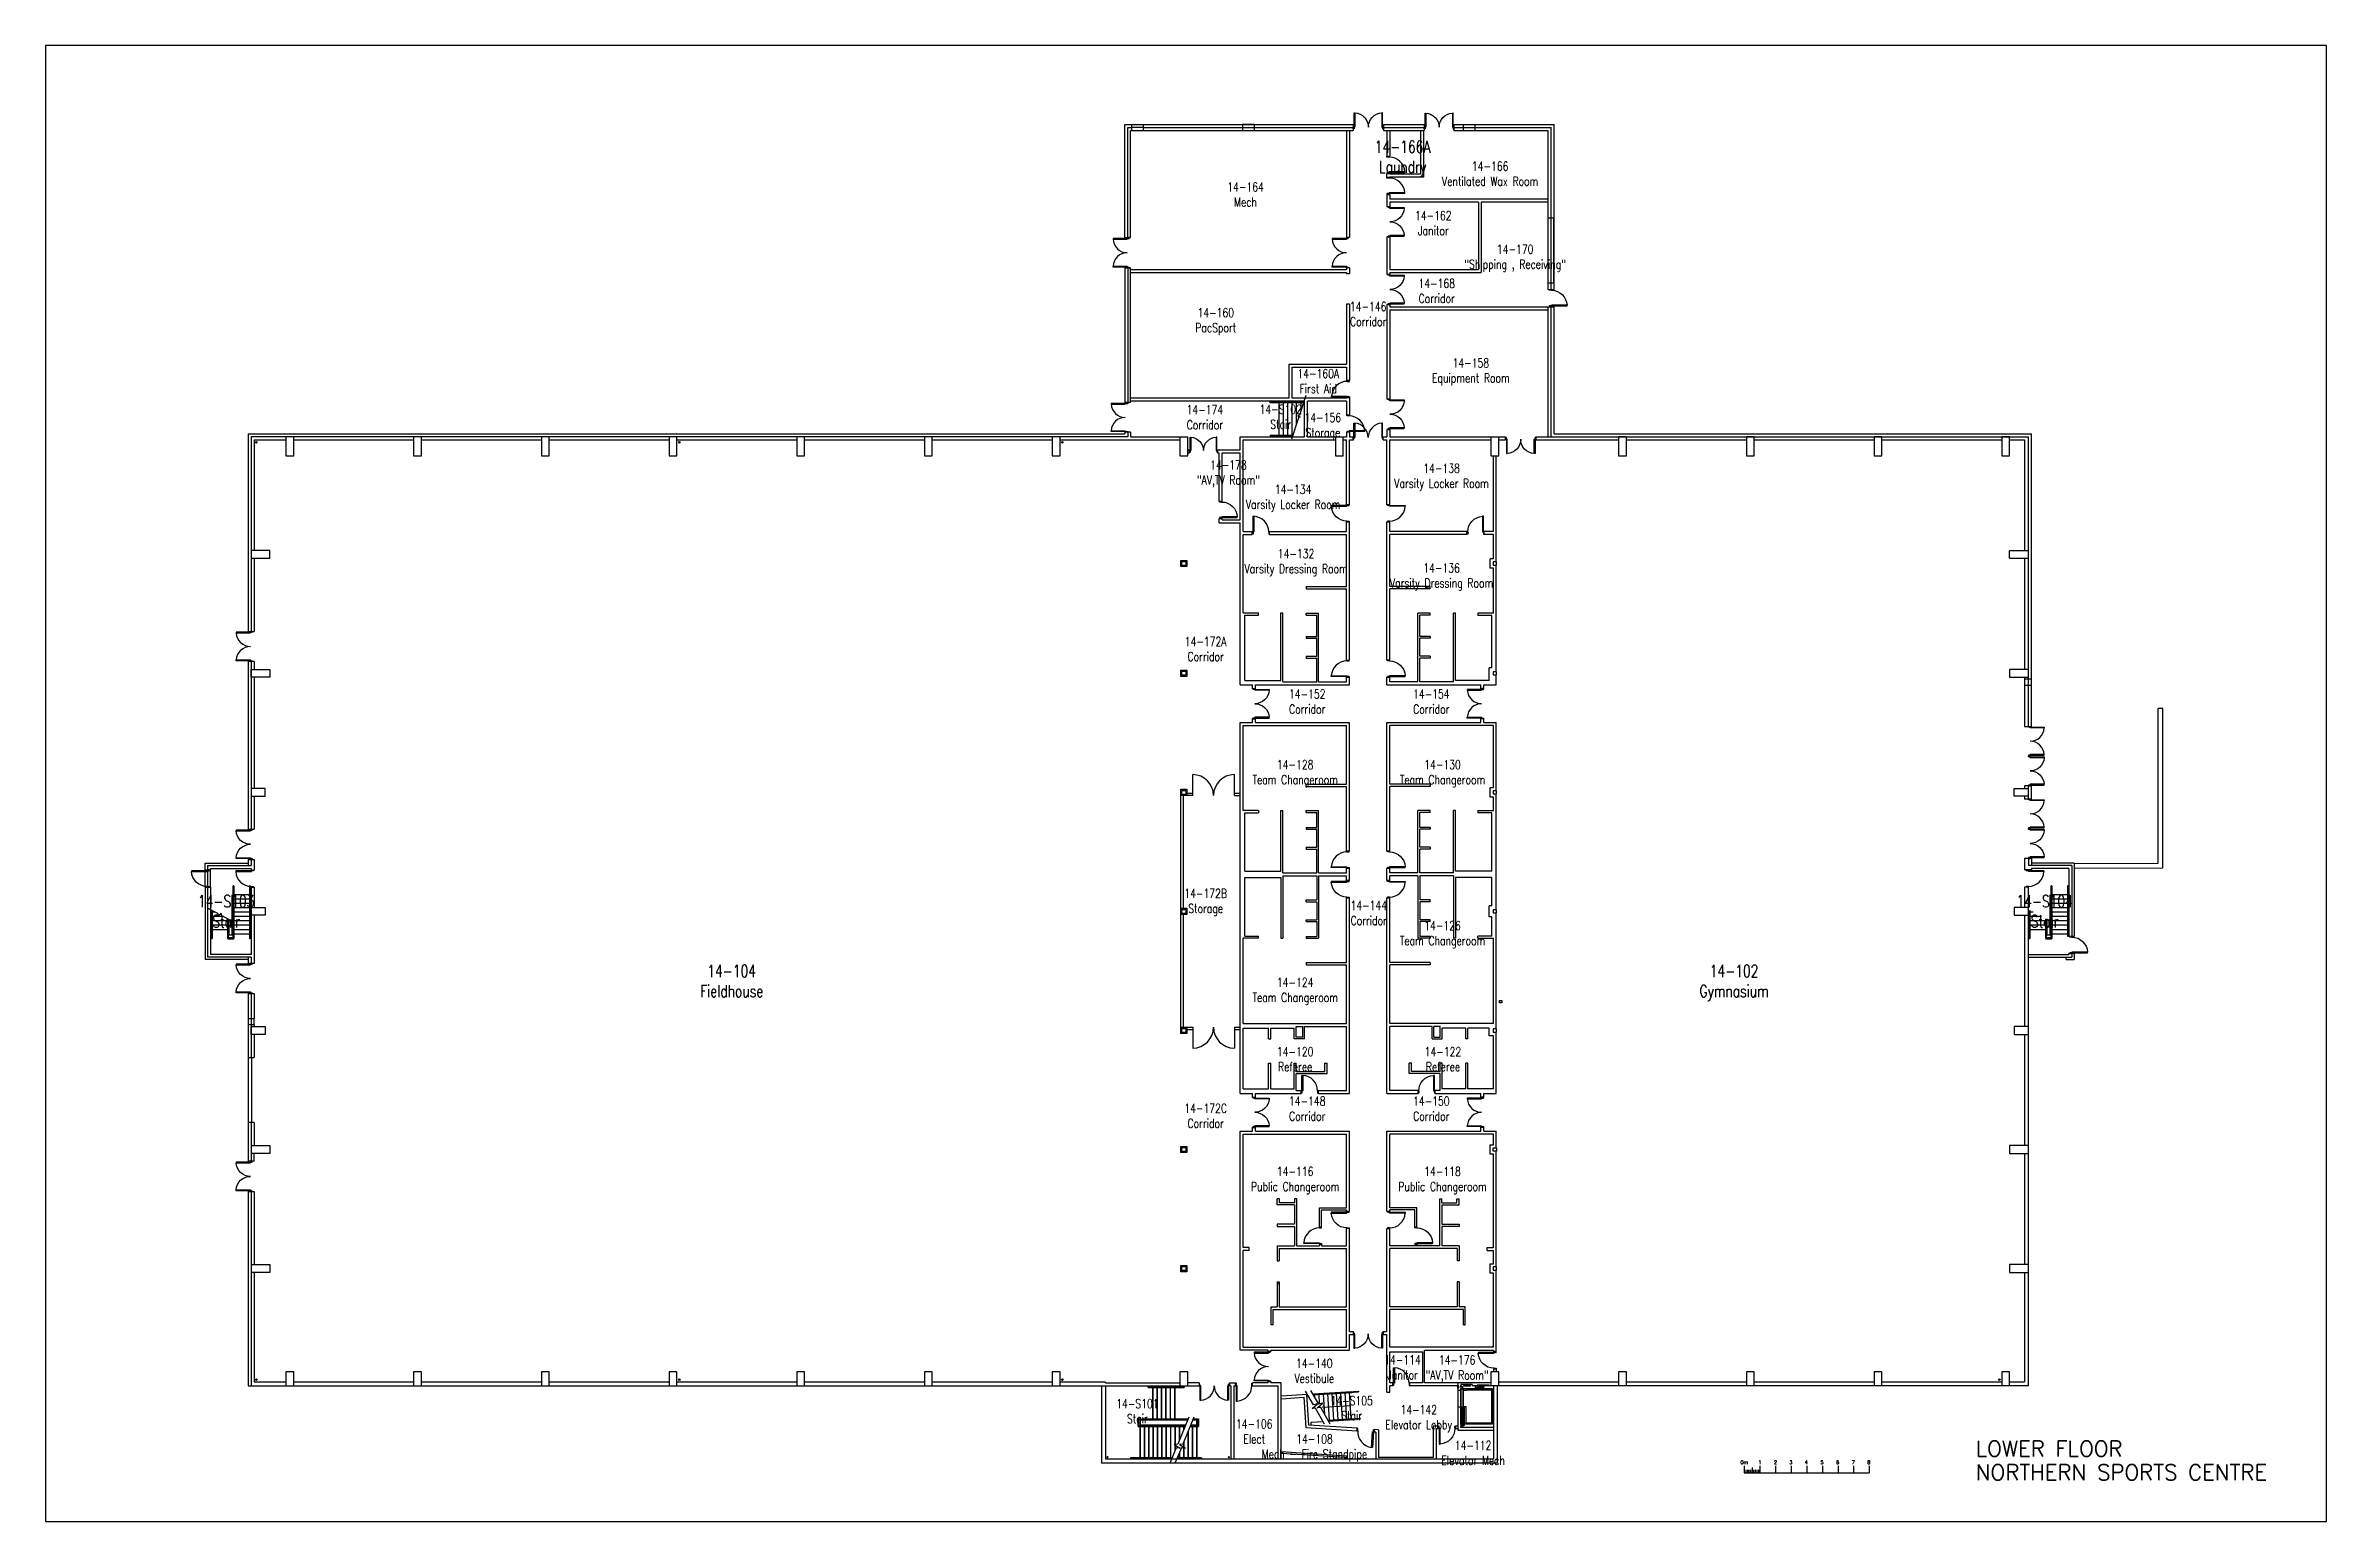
# Model space of a CAD drawing. Extents: x 11182 to 734459, y -1391328 to 152085.
# Drawn here: x 148652 to 294638, y -1378007 to -1283546 of the extents above; entities that cross this region are included whole.
import ezdxf
from ezdxf.enums import TextEntityAlignment as Align

# ---------------------------------------------------------------- set-up
doc = ezdxf.new("R2010")
doc.units = 0
doc.header["$LTSCALE"] = 500
doc.header["$MEASUREMENT"] = 0
doc.layers.get('0').update_dxf_attribs({"linetype": 'CONTINUOUS'})
doc.layers.add('0_Defpoints', color=106, linetype='CONTINUOUS', plot=False)
for name, color, linetype in [('0_room_data', 7, 'CONTINUOUS'), ('0_text', 7, 'CONTINUOUS'), ('1_Wall_Exist', 251, 'CONTINUOUS'), ('3_Text', 7, 'CONTINUOUS')]:
    doc.layers.add(name, color=color, linetype=linetype)
doc.styles.add('1_200', font='simplex.shx', dxfattribs={"width": 0.75, "height": 460})
doc.styles.get("Standard").update_dxf_attribs({"font": 'ROMANS', "height": 200})

msp = doc.modelspace()

# ---------------------------------------------------------------- texts
at = {"layer": '0_text'}
for s, p in [('LOWER FLOOR', (272203, -1373851)), ('NORTHERN SPORTS CENTRE', (272203, -1375363))]:
    msp.add_text(s, height=1000, rotation=0, dxfattribs=at).set_placement(p)
for s, p in [('0m', (257379, -1374228)), ('1', (258379, -1374228)), ('2', (259379, -1374228)), ('3', (260355, -1374228)), ('4', (261355, -1374228)), ('5', (262355, -1374228)), ('6', (263355, -1374228)), ('7', (264355, -1374228)), ('8', (265355, -1374228))]:
    msp.add_text(s, height=231, rotation=0, dxfattribs=at).set_placement(p, align=Align.MIDDLE_CENTER)

# ---------------------------------------------------------------- blocks, each defined once
blk = doc.blocks.new('LOWER$0$dr1000pl')
for points in [[(50, -140), (0, -140), (0, 0), (50, 0)], [(50, 0), (50, 1000), (100, 1000), (100, 0)], [(1050, -140), (1100, -140), (1100, 0), (1050, 0)]]:
    blk.add_lwpolyline(points, close=True)
blk.add_arc((48, -1), 1002, 0.05524, 87.00716)
blk = doc.blocks.new('room_data')
at = {"layer": '3_Text', "style": '1_200', "width": 0.75}
for tag, p in [('ROOMNUM', (0, 0)), ('ROOMUSE', (0, -575))]:
    blk.add_attdef(tag, text='', height=345, dxfattribs=at).set_placement(p, align=Align.MIDDLE_CENTER)

# ---------------------------------------------------------------- linework, layer by layer
for p, q in [((257379, -1374453), (257379, -1374899)), ((257379, -1374899), (265379, -1374899)), ((257479, -1374700), (257479, -1374899)), ((257579, -1374700), (257579, -1374899)), ((257679, -1374700), (257679, -1374899)), ((257779, -1374700), (257779, -1374899)), ((257879, -1374567), (257879, -1374899)), ((257979, -1374700), (257979, -1374899)), ((258079, -1374700), (258079, -1374899)), ((258179, -1374700), (258179, -1374899)), ((258279, -1374700), (258279, -1374899)), ((258379, -1374453), (258379, -1374899)), ((259379, -1374453), (259379, -1374899)), ((260379, -1374453), (260379, -1374899)), ((261379, -1374453), (261379, -1374899)), ((262379, -1374453), (262379, -1374899)), ((263379, -1374453), (263379, -1374899)), ((264379, -1374453), (264379, -1374899)), ((265379, -1374453), (265379, -1374899))]:
    msp.add_line(p, q)
at = {"layer": '0_Defpoints'}
msp.add_lwpolyline([(294638, -1378007), (294638, -1283546), (148652, -1283546), (148652, -1378007)], close=True, dxfattribs=at)
at = {"layer": '1_Wall_Exist'}
for p, q in [((217722, -1295837), (217722, -1288602)), ((217722, -1288602), (218158, -1288602)), ((217913, -1295837), (217913, -1288793)), ((217913, -1288793), (218158, -1288793)), ((218103, -1288980), (218158, -1288980)), ((218103, -1295837), (218103, -1288980)), ((218158, -1288602), (218158, -1288980)), ((218158, -1288602), (218908, -1288602)), ((218908, -1288793), (218158, -1288793)), ((218158, -1288980), (218908, -1288980)), ((218908, -1288602), (225258, -1288602)), ((218908, -1288602), (218908, -1288980)), ((218908, -1288793), (232352, -1288793)), ((218908, -1288980), (225258, -1288980)), ((225258, -1288602), (225258, -1288980)), ((225258, -1288602), (226008, -1288602)), ((226008, -1288602), (225258, -1288602)), ((225258, -1288793), (226008, -1288793)), ((225258, -1288980), (226008, -1288980)), ((226008, -1288602), (232352, -1288602)), ((226008, -1288602), (226008, -1288980)), ((226008, -1288980), (232352, -1288980)), ((231918, -1288980), (231918, -1295837)), ((232108, -1288980), (232108, -1295837)), ((232352, -1288602), (232352, -1288980)), ((234284, -1288602), (234284, -1288980)), ((234284, -1288602), (236894, -1288602)), ((234284, -1288793), (236894, -1288793)), ((234284, -1288980), (236894, -1288980)), ((234508, -1288980), (234508, -1290631)), ((234698, -1288980), (234698, -1290631)), ((236654, -1288980), (236654, -1291781)), ((236844, -1288980), (236844, -1291971)), ((236894, -1288602), (236894, -1288980)), ((238794, -1288602), (238794, -1288980)), ((238794, -1288602), (245217, -1288602)), ((238794, -1288793), (245013, -1288793)), ((238794, -1288980), (244823, -1288980)), ((239388, -1288602), (239388, -1288980)), ((239388, -1288980), (240138, -1288980)), ((240138, -1288602), (240138, -1288980)), ((244823, -1299159), (244823, -1288980)), ((245013, -1299159), (245013, -1288793)), ((245217, -1294561), (245217, -1288602)), ((234508, -1290631), (234698, -1290631)), ((234508, -1291971), (234508, -1291731)), ((234508, -1291731), (234698, -1291731)), ((234508, -1291971), (234698, -1291971)), ((235650, -1291681), (234510, -1291681)), ((234698, -1291731), (234698, -1291781)), ((236654, -1291781), (234698, -1291781)), ((236844, -1291971), (234698, -1291971)), ((234508, -1293071), (234508, -1293861)), ((234508, -1293071), (234698, -1293071)), ((235650, -1293021), (234510, -1293021)), ((234698, -1293071), (234698, -1293371)), ((240358, -1293371), (234698, -1293371)), ((244823, -1293371), (234698, -1293371)), ((244823, -1293371), (240358, -1293371)), ((234698, -1293861), (234508, -1293861)), ((240358, -1293561), (234698, -1293561)), ((240358, -1293561), (234698, -1293561)), ((234698, -1293561), (234698, -1293861)), ((240358, -1293561), (240358, -1297869)), ((244823, -1293561, 0), (240548, -1293561)), ((244823, -1293561, 0), (240548, -1293561)), ((240548, -1293561), (240548, -1298059)), ((244823, -1294561), (245217, -1294561)), ((245204, -1299159), (245204, -1294561)), ((217722, -1295837), (218103, -1295837)), ((232108, -1295837), (231918, -1295837)), ((234508, -1295793), (234508, -1298193)), ((234698, -1295793), (234508, -1295793)), ((234698, -1295793), (234698, -1297869)), ((217722, -1297769), (218103, -1297769)), ((217722, -1297769), (217722, -1306393)), ((217913, -1297769), (217913, -1306393)), ((218103, -1306393), (218103, -1297769)), ((232108, -1297769), (231918, -1297769)), ((231918, -1297769), (231918, -1297869)), ((232108, -1297769), (232108, -1298159)), ((218103, -1297869), (231918, -1297869)), ((218103, -1298059), (231918, -1298059)), ((218103, -1299309), (218103, -1298559)), ((231918, -1298059), (231918, -1298159)), ((232108, -1298159), (231918, -1298159)), ((234698, -1298193), (234508, -1298193)), ((234698, -1297869), (240358, -1297869)), ((234698, -1298059), (240548, -1298059)), ((234698, -1298059), (234698, -1298193)), ((244823, -1298726), (245204, -1298726)), ((244823, -1299159), (245204, -1299159)), ((232108, -1300091), (231918, -1300091)), ((231918, -1300091, 0), (231918, -1303933)), ((232108, -1300091), (232108, -1304985, 0)), ((234508, -1300125), (234508, -1306178)), ((234698, -1300125), (234508, -1300125)), ((234698, -1300125), (234698, -1300259)), ((234698, -1300259), (244829, -1300259)), ((234698, -1300449), (244829, -1300449)), ((234698, -1300449), (234698, -1306178)), ((244823, -1300259), (245204, -1300259)), ((244823, -1308593), (244823, -1300259)), ((245013, -1308593), (245013, -1300259)), ((245204, -1308402), (245204, -1300259)), ((228243, -1303933, 0), (231918, -1303933)), ((228243, -1306113), (228243, -1303933, 0)), ((228433, -1304123), (231918, -1304123)), ((228433, -1306113), (228433, -1304123)), ((231918, -1304123, 0), (231918, -1304985, 0)), ((232108, -1304985), (231918, -1304985)), ((218103, -1306393), (217722, -1306393)), ((228243, -1306113), (218103, -1306113)), ((229228, -1306303), (218103, -1306303)), ((227078, -1306318), (227028, -1306318)), ((227028, -1306403), (227028, -1306318)), ((229166, -1306403), (227028, -1306403)), ((227078, -1306353), (227078, -1306318)), ((229182, -1306353), (227078, -1306353)), ((227608, -1306353), (227608, -1306303)), ((227608, -1308493), (227608, -1306403)), ((227888, -1306353), (227888, -1306303)), ((227888, -1308493), (227888, -1306403)), ((228168, -1306353), (228168, -1306303)), ((228168, -1308493), (228168, -1306403)), ((231918, -1306113), (228433, -1306113)), ((228448, -1306353), (228448, -1306303)), ((228448, -1308493), (228448, -1306403)), ((228728, -1306353), (228728, -1306303)), ((228728, -1307750), (228728, -1306403)), ((229314, -1305945), (228903, -1307209)), ((229008, -1306353), (229008, -1306303)), ((229008, -1306889), (229008, -1306403)), ((229228, -1308593), (229228, -1306303)), ((229418, -1308593), (229418, -1306303)), ((231918, -1306303), (229418, -1306303)), ((232108, -1306085), (231918, -1306085)), ((231918, -1306085), (231918, -1306113)), ((231918, -1306303), (231918, -1307193)), ((232108, -1306085), (232108, -1307193)), ((234698, -1306178), (234508, -1306178)), ((228850, -1307373), (228404, -1308745)), ((228903, -1307209), (228806, -1307268)), ((228806, -1307268), (228948, -1307314)), ((228948, -1307314), (228850, -1307373)), ((232108, -1307193), (231918, -1307193)), ((161612, -1308402), (217722, -1308402)), ((161612, -1308402), (161612, -1321037)), ((217913, -1308593), (161803, -1308593)), ((161803, -1308593), (161803, -1321037)), ((161993, -1308783), (164033, -1308783)), ((161993, -1308783), (161993, -1315853)), ((164533, -1308783), (172208, -1308783)), ((172708, -1308783), (180383, -1308783)), ((180883, -1308783), (188558, -1308783)), ((189058, -1308783), (196733, -1308783)), ((197233, -1308783), (204908, -1308783)), ((205408, -1308783), (213083, -1308783)), ((213583, -1308783), (221258, -1308783)), ((217722, -1308293), (217722, -1308402)), ((218103, -1308293), (217722, -1308293)), ((217913, -1308293), (217913, -1308593)), ((218103, -1308293), (218103, -1308593)), ((218103, -1308593), (221758, -1308593)), ((221258, -1308593), (221258, -1309793)), ((221758, -1309793), (221758, -1308593)), ((221758, -1309420), (221861, -1309420)), ((221861, -1309420), (221861, -1309610)), ((223661, -1309420), (223661, -1309610)), ((223661, -1309420), (225108, -1309420)), ((225108, -1309420), (225108, -1308593)), ((225108, -1308593), (229228, -1308593)), ((225297, -1314643), (225297, -1308783)), ((225297, -1308783), (231207, -1308783)), ((228486, -1308493), (227028, -1308493)), ((227028, -1308493), (227028, -1308578)), ((227078, -1308578), (227028, -1308578)), ((228470, -1308543), (227078, -1308543)), ((227078, -1308543), (227078, -1308578)), ((227608, -1308593), (227608, -1308543)), ((227888, -1308593), (227888, -1308543)), ((228168, -1308593), (228168, -1308543)), ((228448, -1308593, 0), (228448, -1308543)), ((229418, -1308593), (231918, -1308593)), ((231207, -1308593), (231207, -1309793)), ((231208, -1308593), (231208, -1309793)), ((231707, -1309793), (231707, -1308593)), ((231707, -1308783), (231917, -1308783)), ((231708, -1309793), (231708, -1308593)), ((231917, -1312933), (231917, -1308783)), ((232108, -1308293), (231918, -1308293)), ((231918, -1308293), (231918, -1308593)), ((233082, -1308243), (231942, -1308243)), ((232107, -1308593), (232357, -1308593)), ((232107, -1312933), (232107, -1308783)), ((232107, -1308783), (232357, -1308783)), ((232108, -1308293), (232108, -1308593)), ((232357, -1308783), (232357, -1308593)), ((234257, -1308593), (234507, -1308593)), ((234257, -1308783), (234257, -1308593)), ((234257, -1308783), (234507, -1308783)), ((234507, -1312933), (234507, -1308783)), ((234508, -1308110), (234508, -1308593)), ((234698, -1308110), (234508, -1308110)), ((234697, -1308783), (241162, -1308783)), ((234697, -1312933), (234697, -1308783)), ((234698, -1308110), (234698, -1308593)), ((234698, -1308593), (242103, -1308593)), ((241162, -1308593), (241162, -1309793)), ((241163, -1308593), (241163, -1309793)), ((241662, -1309793), (241662, -1308593)), ((241663, -1309793), (241663, -1308593)), ((241663, -1308783), (242103, -1308783)), ((242103, -1308783), (242103, -1308593)), ((244035, -1308783), (244035, -1308593)), ((244035, -1308593), (249336, -1308593)), ((244035, -1308783), (249336, -1308783)), ((245013, -1308593), (275563, -1308593)), ((245204, -1308402), (275754, -1308402)), ((249836, -1308783), (257511, -1308783)), ((258011, -1308783), (265686, -1308783)), ((266186, -1308783), (273861, -1308783)), ((274363, -1308783), (275313, -1308783)), ((275313, -1308783), (275313, -1315853)), ((275563, -1327123), (275563, -1308593)), ((275754, -1327123), (275754, -1308402)), ((221258, -1309793), (221758, -1309793)), ((221758, -1309610), (221861, -1309610)), ((223661, -1309610), (223765, -1309610)), ((223765, -1312710), (223765, -1309610)), ((223954, -1309610), (225108, -1309610)), ((223954, -1312710), (223954, -1309610)), ((225108, -1313910), (225108, -1309610)), ((231207, -1309793), (231708, -1309793)), ((241162, -1309793), (241663, -1309793)), ((241317, -1314643), (241317, -1309793)), ((241507, -1316592), (241507, -1309793)), ((223765, -1312710), (223954, -1312710)), ((223765, -1314099), (223765, -1313810)), ((223954, -1313810), (223765, -1313810)), ((223954, -1313910), (223954, -1313810)), ((231917, -1312933), (232107, -1312933)), ((234697, -1312933), (234507, -1312933)), ((223765, -1314099), (225108, -1314099)), ((223954, -1313910), (225108, -1313910)), ((225108, -1324468), (225108, -1314099)), ((225297, -1314643), (225887, -1314643)), ((225297, -1319858), (225297, -1314833)), ((225297, -1314833), (225887, -1314833)), ((225887, -1314833), (225887, -1314643)), ((226987, -1314833), (226987, -1314643)), ((226987, -1314643), (231917, -1314643)), ((226987, -1314833), (231917, -1314833)), ((231917, -1314643), (231917, -1314033)), ((231917, -1314033), (232107, -1314033)), ((231917, -1318168), (231917, -1314833)), ((232107, -1322878), (232107, -1314033)), ((234507, -1322878), (234507, -1314033)), ((234697, -1314033), (234507, -1314033)), ((234697, -1314643), (234697, -1314033)), ((239627, -1314643), (234697, -1314643)), ((234698, -1318168), (234697, -1314833)), ((239627, -1314833), (234697, -1314833)), ((239627, -1314833), (239627, -1314643)), ((240727, -1314833), (240727, -1314643)), ((241317, -1314643), (240727, -1314643)), ((241317, -1314833), (240727, -1314833)), ((241317, -1316398), (241317, -1314833)), ((163003, -1315853), (161803, -1315853)), ((161803, -1315853), (161803, -1316353)), ((161803, -1316353), (163003, -1316353)), ((161993, -1316353), (161992, -1321037)), ((163003, -1316353), (163003, -1315853)), ((241117, -1316988), (241117, -1316398)), ((241317, -1316398), (241117, -1316398)), ((275313, -1316353), (275313, -1323473)), ((229340, -1318168), (231917, -1318168)), ((229340, -1318168), (229340, -1318308)), ((237275, -1318168), (234698, -1318168)), ((237275, -1318308), (237275, -1318168)), ((241317, -1316988), (241117, -1316988)), ((241317, -1319880), (241317, -1316988)), ((241507, -1323622), (241507, -1316795)), ((229340, -1318308), (231917, -1318308)), ((231917, -1322878), (231917, -1318308)), ((234697, -1322878), (234698, -1318308)), ((237275, -1318308), (234698, -1318308)), ((161612, -1321037), (161993, -1321037)), ((225297, -1319858), (226287, -1319858)), ((225402, -1324173), (225402, -1319998)), ((225402, -1319998), (226287, -1319998)), ((226287, -1319998), (226287, -1319858)), ((227710, -1324173), (227710, -1319858)), ((227710, -1319858), (227850, -1319858)), ((227850, -1324278), (227850, -1319858)), ((229340, -1319998), (229340, -1319880)), ((229340, -1319880), (230128, -1319880)), ((229340, -1319998), (230010, -1319998)), ((230010, -1321360), (230010, -1319998)), ((230128, -1324278), (230128, -1319880)), ((236486, -1324278), (236486, -1319880)), ((237275, -1319880), (236486, -1319880)), ((236605, -1321360), (236605, -1319998)), ((237275, -1319998), (236605, -1319998)), ((237275, -1319998), (237275, -1319880)), ((238764, -1324278), (238764, -1319880)), ((238904, -1319880), (238764, -1319880)), ((238904, -1324173), (238904, -1319880)), ((240328, -1319880), (240328, -1320020)), ((241317, -1319880), (240328, -1319880)), ((241212, -1320020), (240328, -1320020)), ((241212, -1323371), (241212, -1320020)), ((229340, -1321360), (229340, -1321478)), ((229340, -1321360), (230010, -1321360)), ((229340, -1321478), (230010, -1321478)), ((230010, -1322630), (230010, -1321478)), ((236604, -1322630), (236604, -1321478)), ((237275, -1321478), (236604, -1321478)), ((237275, -1321360), (236605, -1321360)), ((237275, -1321360), (237275, -1321478)), ((161612, -1322969), (161612, -1333702)), ((161993, -1322969), (161612, -1322969)), ((161803, -1322969), (161803, -1333702)), ((161803, -1323973), (161803, -1323473)), ((161803, -1323473), (163003, -1323473)), ((163003, -1323973), (161803, -1323973)), ((161993, -1322969), (161993, -1323473)), ((161993, -1323973), (161993, -1331093)), ((163003, -1323473), (163003, -1323973)), ((229340, -1322630), (230010, -1322630)), ((229340, -1322630), (229340, -1322748)), ((229340, -1322748), (230010, -1322748)), ((230010, -1324278), (230010, -1322748)), ((231917, -1322878), (232107, -1322878)), ((231917, -1324278), (231917, -1323978)), ((231917, -1323978), (232107, -1323978)), ((232107, -1324468), (232107, -1323978)), ((234697, -1322878), (234507, -1322878)), ((234507, -1324468), (234507, -1323978)), ((234697, -1323978), (234507, -1323978)), ((234697, -1324278), (234697, -1323978)), ((237274, -1322630), (236604, -1322630)), ((236604, -1324278), (236604, -1322748)), ((237274, -1322748), (236604, -1322748)), ((237274, -1322630), (237274, -1322748)), ((241056, -1324173), (241056, -1323371)), ((241212, -1323371), (241056, -1323371)), ((241514, -1323622), (241311, -1323622)), ((241311, -1323622), (241311, -1323825)), ((241311, -1323825), (241514, -1323825)), ((241507, -1324468), (241507, -1323825)), ((241514, -1323825), (241514, -1323622)), ((275313, -1323973), (275313, -1327123)), ((275313, -1324073), (275754, -1324073)), ((225107, -1324468), (225897, -1324468)), ((225402, -1324173), (227710, -1324173)), ((225897, -1324718), (225897, -1324468)), ((226087, -1324718), (225897, -1324718)), ((226087, -1324468), (232107, -1324468)), ((226087, -1324718), (226087, -1324468)), ((227850, -1324278), (230010, -1324278)), ((230128, -1324278), (231917, -1324278)), ((234507, -1324468), (240527, -1324468)), ((236486, -1324278), (234697, -1324278)), ((238764, -1324278), (236604, -1324278)), ((241056, -1324173), (238904, -1324173)), ((240527, -1324718), (240527, -1324468)), ((240527, -1324718), (240717, -1324718)), ((240717, -1324718), (240717, -1324468)), ((240717, -1324468), (241507, -1324468)), ((275313, -1324473), (275754, -1324473)), ((225107, -1326868), (225897, -1326868)), ((225108, -1350623), (225108, -1326868)), ((225897, -1326868), (225897, -1326618)), ((226087, -1326618), (225897, -1326618)), ((226087, -1326868), (226087, -1326618)), ((226087, -1326868), (232107, -1326868)), ((232107, -1335103), (232107, -1326868)), ((234507, -1326868), (240527, -1326868)), ((234507, -1335103), (234507, -1326868)), ((240527, -1326868), (240527, -1326618)), ((240527, -1326618), (240717, -1326618)), ((240717, -1326868), (240717, -1326618)), ((240717, -1326868), (241507, -1326868)), ((241507, -1331242), (241507, -1326868)), ((283863, -1335882), (283863, -1325983)), ((284163, -1325983), (283863, -1325983)), ((284163, -1336182), (284163, -1325983)), ((225297, -1332513), (225297, -1327058)), ((225297, -1327058), (231917, -1327058)), ((231917, -1330823), (231917, -1327058)), ((234697, -1330823), (234697, -1327058)), ((241317, -1327058), (234697, -1327058)), ((241317, -1331042), (241317, -1327058)), ((275313, -1327123), (275754, -1327123)), ((161803, -1331093), (161803, -1331593)), ((162703, -1331093), (161803, -1331093)), ((162703, -1331593), (162703, -1331093)), ((221308, -1346783), (221308, -1331143)), ((222072, -1331543), (222072, -1330208)), ((224743, -1331543), (224743, -1330208)), ((229340, -1330823), (231917, -1330823)), ((229340, -1330963), (229340, -1330823)), ((229340, -1330963), (231917, -1330963)), ((231917, -1335103), (231917, -1330963)), ((237274, -1330823), (234697, -1330823)), ((234697, -1335103), (234697, -1330963)), ((237274, -1330963), (234697, -1330963)), ((237274, -1330823), (237274, -1330963)), ((274663, -1331593), (274663, -1331093)), ((274663, -1331093), (275563, -1331093)), ((275754, -1330923), (275313, -1330923)), ((275313, -1330923), (275313, -1331093)), ((275563, -1331771), (275563, -1330923)), ((275754, -1331771), (275754, -1330923)), ((161803, -1331593), (162703, -1331593)), ((161993, -1331593), (161993, -1333702)), ((222072, -1331543), (221308, -1331543)), ((221458, -1331543), (221458, -1338763)), ((221708, -1331393), (222072, -1331393)), ((224743, -1331393), (225108, -1331393)), ((224743, -1331543), (225108, -1331543)), ((226287, -1332513), (225297, -1332513)), ((225402, -1336398), (225402, -1332653)), ((225402, -1332653), (226287, -1332653)), ((226287, -1332513), (226287, -1332653)), ((227710, -1336398), (227710, -1332513)), ((227710, -1332513), (227850, -1332513)), ((227850, -1336503), (227850, -1332513)), ((229340, -1332631), (229340, -1332513)), ((229340, -1332513), (230128, -1332513)), ((229340, -1332631), (230010, -1332631)), ((230010, -1333585), (230010, -1332631)), ((230128, -1336503), (230128, -1332513)), ((236486, -1336503), (236486, -1332513)), ((237274, -1332513), (236486, -1332513)), ((236604, -1333585), (236604, -1332631)), ((237274, -1332631), (236604, -1332631)), ((237274, -1332631), (237274, -1332513)), ((238764, -1336503), (238764, -1332513)), ((238904, -1332513), (238764, -1332513)), ((238904, -1336398), (238904, -1332513)), ((240327, -1332513), (241317, -1332513)), ((240327, -1332513), (240327, -1332653)), ((241212, -1332653), (240327, -1332653)), ((241212, -1336398), (241212, -1332653)), ((241317, -1332513), (241317, -1331645)), ((241507, -1338862), (241507, -1331445)), ((275563, -1331593), (274663, -1331593)), ((275313, -1331593), (275313, -1331771)), ((275754, -1331771), (275313, -1331771)), ((161612, -1333702), (161993, -1333702)), ((229340, -1333585), (230010, -1333585)), ((229340, -1333585), (229340, -1333703)), ((229340, -1333703), (230010, -1333703)), ((230010, -1334855), (230010, -1333703)), ((237274, -1333585), (236604, -1333585)), ((236604, -1334855), (236604, -1333703)), ((237274, -1333703), (236604, -1333703)), ((237274, -1333585), (237274, -1333703)), ((161612, -1335634), (161993, -1335634)), ((161612, -1335634), (161612, -1336023)), ((161803, -1335634), (161803, -1336023)), ((161993, -1335634), (161993, -1336318)), ((229340, -1334855), (230010, -1334855)), ((229340, -1334855), (229340, -1334973)), ((229340, -1334973), (230010, -1334973)), ((230010, -1336503), (230010, -1334973)), ((231917, -1335103), (232107, -1335103)), ((234697, -1335103), (234507, -1335103)), ((237274, -1334855), (236604, -1334855)), ((236604, -1336503), (236604, -1334973)), ((237274, -1334973), (236604, -1334973)), ((237274, -1334855), (237274, -1334973)), ((275313, -1335571), (275313, -1336313)), ((275754, -1335571), (275313, -1335571)), ((275563, -1335571), (275563, -1336024)), ((275754, -1335571), (275754, -1336024)), ((158872, -1335882), (161612, -1335882)), ((158872, -1337413), (158872, -1335882)), ((158872, -1336313), (159203, -1336313)), ((159013, -1336023), (161803, -1336023)), ((159013, -1336023), (159013, -1337413)), ((159203, -1336213), (161803, -1336213)), ((159203, -1336213), (159203, -1336313)), ((159203, -1336313), (159203, -1336213)), ((159203, -1337413), (159203, -1336313)), ((161803, -1336213), (161803, -1336318)), ((161803, -1336318), (161993, -1336318)), ((225402, -1336398), (227710, -1336398)), ((225402, -1340543), (225402, -1336798)), ((225402, -1336798), (227710, -1336798)), ((227710, -1336798), (227710, -1340683)), ((227850, -1336503), (230010, -1336503)), ((227850, -1336693), (230010, -1336693)), ((227850, -1336693), (227850, -1340683)), ((230010, -1336693), (230010, -1338223)), ((230128, -1336503), (231917, -1336503)), ((230128, -1336693), (231917, -1336693)), ((230128, -1336693), (230128, -1340683)), ((231917, -1336503), (231917, -1336203)), ((231917, -1336203), (232107, -1336203)), ((231917, -1336993), (231917, -1336693)), ((231917, -1336993), (232107, -1336993)), ((232107, -1336993), (232107, -1336203)), ((234507, -1336993), (234507, -1336203)), ((234697, -1336203), (234507, -1336203)), ((234697, -1336993), (234507, -1336993)), ((234697, -1336503), (234697, -1336203)), ((236486, -1336503), (234697, -1336503)), ((234697, -1336993), (234697, -1336693)), ((236486, -1336693), (234697, -1336693)), ((236486, -1336693), (236486, -1340683)), ((238764, -1336503), (236604, -1336503)), ((238764, -1336693), (236604, -1336693)), ((236604, -1336693), (236604, -1338223)), ((238764, -1336693), (238764, -1340683)), ((241212, -1336398), (238904, -1336398)), ((241212, -1336798), (238904, -1336798)), ((238904, -1336798), (238904, -1340683)), ((241212, -1338611), (241212, -1336798)), ((275765, -1336313), (275313, -1336313)), ((276563, -1336363), (275423, -1336363)), ((278352, -1336024), (275563, -1336024)), ((278493, -1335883), (275754, -1335883)), ((278163, -1336213), (275765, -1336213)), ((275765, -1336214), (275765, -1336313)), ((278163, -1336213), (278163, -1340563)), ((278352, -1336024), (278352, -1340563)), ((278493, -1335887), (283863, -1335882)), ((278493, -1335883), (278493, -1340563)), ((278493, -1336187), (284163, -1336182)), ((158872, -1337413), (158872, -1342044)), ((158872, -1337413), (159203, -1337413)), ((159013, -1337413), (159013, -1341903)), ((159203, -1337413), (159203, -1341713)), ((160603, -1340476), (160603, -1337893)), ((160653, -1340663), (160653, -1337338)), ((160703, -1337338), (160703, -1340688)), ((161703, -1337893), (160703, -1337893)), ((161703, -1338173), (160703, -1338173)), ((161703, -1338453), (160703, -1338453)), ((161703, -1337338), (161703, -1340688)), ((161753, -1340688), (161753, -1337338)), ((161802, -1337418), (161993, -1337418)), ((161803, -1338713), (161802, -1337418)), ((161803, -1337413), (161803, -1341713)), ((161993, -1337418), (161993, -1338713)), ((229340, -1338223), (230010, -1338223)), ((229340, -1338341), (229340, -1338223)), ((229340, -1338341), (230010, -1338341)), ((230010, -1338341), (230010, -1339493)), ((231917, -1342233), (231917, -1338093)), ((231917, -1338093), (232107, -1338093)), ((232107, -1350623), (232107, -1338093)), ((234507, -1350623), (234507, -1338093)), ((234697, -1338093), (234507, -1338093)), ((234697, -1342233), (234697, -1338093)), ((237274, -1338223), (236604, -1338223)), ((236604, -1338341), (236604, -1339493)), ((237274, -1338341), (236604, -1338341)), ((237274, -1338341), (237274, -1338223)), ((241056, -1339316), (241056, -1338611)), ((241212, -1338611), (241056, -1338611)), ((275313, -1337413), (275313, -1338713)), ((275563, -1337413), (275313, -1337413)), ((275563, -1369333), (275563, -1337418)), ((276963, -1340476), (276963, -1337893)), ((277013, -1340663), (277013, -1337338)), ((277063, -1337338), (277063, -1340688)), ((278063, -1337893), (277063, -1337893)), ((278063, -1338173), (277063, -1338173)), ((278063, -1338453), (277063, -1338453)), ((278063, -1337338), (278063, -1340538)), ((278113, -1340538), (278113, -1337338)), ((159253, -1340688), (159253, -1338877)), ((159303, -1338903), (159303, -1340688)), ((159509, -1339013), (159303, -1339013)), ((160034, -1339293), (159303, -1339293)), ((160303, -1339573), (159303, -1339573)), ((160303, -1339853), (159303, -1339853)), ((160303, -1340133), (159303, -1340133)), ((160303, -1339437), (160303, -1340688)), ((160353, -1340663), (160353, -1339463)), ((160403, -1340476), (160403, -1339490)), ((161703, -1338733), (160703, -1338733)), ((161703, -1339013), (160703, -1339013)), ((161703, -1339293), (160703, -1339293)), ((161703, -1339573), (160703, -1339573)), ((161703, -1339853), (160703, -1339853)), ((161703, -1340133), (160703, -1340133)), ((161803, -1338713), (162703, -1338713)), ((162703, -1339213), (161803, -1339213)), ((161993, -1339213), (161993, -1342292)), ((162703, -1338713), (162703, -1339213)), ((221458, -1339163), (221458, -1346383)), ((229340, -1339493), (230010, -1339493)), ((229340, -1339611), (229340, -1339493)), ((229340, -1339611), (230010, -1339611)), ((230010, -1339611), (230010, -1340565)), ((237274, -1339493), (236604, -1339493)), ((236604, -1339611), (236604, -1340565)), ((237274, -1339611), (236604, -1339611)), ((237274, -1339611), (237274, -1339493)), ((241212, -1339316), (241056, -1339316)), ((241212, -1340543), (241212, -1339316)), ((241507, -1346482), (241507, -1339065)), ((275313, -1339213), (275313, -1346333)), ((275613, -1340688), (275613, -1338877)), ((275663, -1338903), (275663, -1340688)), ((275869, -1339013), (275663, -1339013)), ((276394, -1339293), (275663, -1339293)), ((276663, -1339573), (275663, -1339573)), ((276663, -1339853), (275663, -1339853)), ((276663, -1340133), (275663, -1340133)), ((276663, -1339437), (276663, -1340688)), ((276713, -1340663), (276713, -1339463)), ((276763, -1340476), (276763, -1339490)), ((278063, -1338733), (277063, -1338733)), ((278063, -1339013), (277063, -1339013)), ((278063, -1339293), (277063, -1339293)), ((278063, -1339573), (277063, -1339573)), ((278063, -1339853), (277063, -1339853)), ((278063, -1340133), (277063, -1340133)), ((160328, -1340713), (160678, -1340713)), ((160653, -1340663), (160353, -1340663)), ((160603, -1340476), (160403, -1340476)), ((161703, -1340413), (160703, -1340413)), ((225297, -1346138), (225297, -1340683)), ((226287, -1340683), (225297, -1340683)), ((225402, -1340543), (226287, -1340543)), ((226287, -1340683), (226287, -1340543)), ((227710, -1340683), (227850, -1340683)), ((229340, -1340565), (230010, -1340565)), ((229340, -1340565), (229340, -1340683)), ((229340, -1340683), (230128, -1340683)), ((237274, -1340683), (236486, -1340683)), ((237274, -1340565), (236604, -1340565)), ((237274, -1340565), (237274, -1340683)), ((238904, -1340683), (238764, -1340683)), ((240327, -1340683), (240327, -1340543)), ((241212, -1340543), (240327, -1340543)), ((240327, -1340683), (241317, -1340683)), ((241317, -1346138), (241317, -1340683)), ((276688, -1340713), (277038, -1340713)), ((277013, -1340663), (276713, -1340663)), ((276963, -1340476), (276763, -1340476)), ((278063, -1340413), (277063, -1340413)), ((278493, -1340563), (278163, -1340563)), ((161612, -1342044), (158872, -1342044)), ((161803, -1341903), (159013, -1341903)), ((161803, -1341713), (159203, -1341713)), ((161612, -1341903), (161612, -1342292)), ((161993, -1342292), (161612, -1342292)), ((161803, -1341903), (161803, -1342292)), ((229340, -1342233), (231917, -1342233)), ((229340, -1342233), (229340, -1342373)), ((229340, -1342373), (231917, -1342373)), ((231917, -1346138), (231917, -1342374)), ((237274, -1342233), (234697, -1342233)), ((234697, -1346138), (234697, -1342373)), ((237274, -1342373), (234697, -1342373)), ((237274, -1342233), (237274, -1342373)), ((275563, -1341713), (278163, -1341713)), ((275563, -1341903), (278352, -1341903)), ((277988, -1342044), (277988, -1341903)), ((277988, -1342044), (278493, -1342044)), ((278493, -1341663), (278163, -1341663)), ((278163, -1341713), (278163, -1341663)), ((278163, -1341703), (278163, -1341713)), ((278352, -1341663), (278352, -1341903)), ((278493, -1341663), (278493, -1342044)), ((161612, -1344224), (161993, -1344224)), ((161612, -1344224), (161612, -1348305)), ((161803, -1344224), (161803, -1345833)), ((161993, -1344224), (161993, -1345833)), ((161993, -1345833), (161612, -1345833)), ((161803, -1345833), (161803, -1346233)), ((161993, -1346233), (161993, -1345833)), ((161993, -1346233), (161612, -1346233)), ((161803, -1346233), (161803, -1348305)), ((161803, -1346833), (161803, -1346333)), ((161803, -1346333), (162703, -1346333)), ((162703, -1346833), (161803, -1346833)), ((161993, -1346233), (161993, -1346333)), ((161993, -1346833), (161993, -1348305)), ((162703, -1346333), (162703, -1346833)), ((221708, -1346533), (222072, -1346533)), ((222072, -1346383), (222072, -1347719)), ((224743, -1346383), (225108, -1346383)), ((224743, -1346383), (224743, -1347719)), ((224743, -1346533), (225108, -1346533)), ((225297, -1346138), (231917, -1346138)), ((225297, -1350328), (225297, -1346433)), ((225297, -1346433), (226927, -1346433)), ((226927, -1347118), (226927, -1346433)), ((226927, -1347118), (227067, -1347118)), ((227067, -1347118), (227067, -1346433)), ((227067, -1346433), (228567, -1346433)), ((228567, -1347118), (228567, -1346433)), ((229222, -1347118), (228567, -1347118)), ((228707, -1347013), (228707, -1346328)), ((228707, -1346328), (229117, -1346328)), ((229117, -1347013), (228707, -1347013)), ((229117, -1347013), (229117, -1346328)), ((229222, -1347118), (229222, -1346328)), ((229222, -1346328), (231917, -1346328)), ((231917, -1350433), (231917, -1346328)), ((241317, -1346138), (234697, -1346138)), ((234697, -1350433), (234697, -1346328)), ((237393, -1346328), (234697, -1346328)), ((237393, -1347118), (237393, -1346328)), ((237393, -1347118), (238047, -1347118)), ((237907, -1346328), (237498, -1346328)), ((237498, -1347013), (237498, -1346328)), ((237498, -1347013), (237907, -1347013)), ((237907, -1347013), (237907, -1346328)), ((238047, -1347118), (238047, -1346433)), ((239547, -1346433), (238047, -1346433)), ((239547, -1347118), (239547, -1346433)), ((239687, -1347118), (239547, -1347118)), ((239687, -1347118), (239687, -1346433)), ((241056, -1346433), (239687, -1346433)), ((241056, -1346936), (241056, -1346433)), ((241317, -1346936), (241056, -1346936)), ((241317, -1350328), (241317, -1346936)), ((241507, -1350623), (241507, -1346685)), ((275313, -1346833), (275313, -1353953)), ((161612, -1348305), (161993, -1348305)), ((161612, -1348305), (161612, -1354957)), ((161837, -1348305), (161837, -1352470)), ((226927, -1350328), (226927, -1348668)), ((226927, -1348668), (227067, -1348668)), ((227067, -1350328), (227067, -1348668)), ((228567, -1350328), (228567, -1348668)), ((228567, -1348668), (228707, -1348668)), ((228707, -1349208), (228707, -1348668)), ((230537, -1349208), (230537, -1348668)), ((230537, -1348668), (230677, -1348668)), ((230677, -1349348), (230677, -1348668)), ((235937, -1349348), (235937, -1348668)), ((236077, -1348668), (235937, -1348668)), ((236077, -1349208), (236077, -1348668)), ((237907, -1349208), (237907, -1348668)), ((238047, -1348668), (237907, -1348668)), ((238047, -1350328), (238047, -1348668)), ((239547, -1350328), (239547, -1348668)), ((239687, -1348668), (239547, -1348668)), ((239687, -1350328), (239687, -1348668)), ((225297, -1350328), (226927, -1350328)), ((227067, -1350328), (228567, -1350328)), ((228707, -1349208), (230537, -1349208)), ((228707, -1350433), (228707, -1349348)), ((228707, -1349348), (230677, -1349348)), ((237907, -1349348), (235937, -1349348)), ((237907, -1349208), (236077, -1349208)), ((237907, -1350433), (237907, -1349348)), ((239547, -1350328), (238047, -1350328)), ((241317, -1350328), (239687, -1350328)), ((225107, -1350623), (225897, -1350623)), ((225897, -1350873), (225897, -1350623)), ((226087, -1350873), (225897, -1350873)), ((226087, -1350873), (226087, -1350623)), ((226087, -1350623), (229017, -1350623)), ((228707, -1350433), (229017, -1350433)), ((229017, -1350623), (229017, -1350433)), ((230117, -1350623), (230117, -1350433)), ((230117, -1350433), (231917, -1350433)), ((230117, -1350623), (232107, -1350623)), ((234507, -1350623), (236497, -1350623)), ((236497, -1350433), (234697, -1350433)), ((236497, -1350623), (236497, -1350433)), ((237597, -1350623), (237597, -1350433)), ((237907, -1350433), (237597, -1350433)), ((237597, -1350623), (240527, -1350623)), ((240527, -1350873), (240527, -1350623)), ((240527, -1350873), (240717, -1350873)), ((240717, -1350873), (240717, -1350623)), ((240717, -1350623), (241507, -1350623)), ((162004, -1352470, 0), (161612, -1352470, 0)), ((161803, -1352470), (161803, -1354957)), ((161993, -1352470), (161993, -1353953)), ((225107, -1353023), (225897, -1353023)), ((225108, -1367048), (225108, -1353023)), ((225297, -1360483), (225297, -1353213)), ((225297, -1353213), (231917, -1353213)), ((225897, -1353023), (225897, -1352773)), ((226087, -1352773), (225897, -1352773)), ((226087, -1353023), (226087, -1352773)), ((226087, -1353023), (232107, -1353023)), ((231917, -1357930), (231917, -1353213)), ((232107, -1358170), (232107, -1353023)), ((234507, -1353023), (240527, -1353023)), ((234507, -1358169), (234507, -1353023)), ((234697, -1357930, 0), (234697, -1353213)), ((241317, -1353213), (234697, -1353213)), ((240527, -1353023), (240527, -1352773)), ((240527, -1352773), (240717, -1352773)), ((240717, -1353023), (240717, -1352773)), ((240717, -1353023), (241507, -1353023)), ((241317, -1353902), (241317, -1353213)), ((241507, -1354102), (241507, -1353023)), ((161803, -1353953), (163003, -1353953)), ((163003, -1354453), (161803, -1354453)), ((161993, -1354957), (161993, -1354453)), ((163003, -1353953), (163003, -1354453)), ((241107, -1354305), (241107, -1354102)), ((241107, -1354102), (241117, -1354102)), ((241117, -1354305), (241107, -1354305)), ((241117, -1354102), (241117, -1353902)), ((241117, -1353902), (241317, -1353902)), ((241117, -1354505), (241117, -1354305)), ((241317, -1354505), (241117, -1354505)), ((241311, -1354305), (241311, -1354102)), ((241311, -1354102), (241514, -1354102)), ((241514, -1354305), (241311, -1354305)), ((241317, -1360483), (241317, -1354505)), ((241507, -1361722), (241507, -1354305)), ((241514, -1354102), (241514, -1354305)), ((275313, -1354453), (275313, -1361573)), ((161993, -1354957), (161612, -1354957)), ((161612, -1356889), (161612, -1369333)), ((161612, -1356889), (161993, -1356889)), ((161803, -1356889), (161803, -1369333)), ((161993, -1356889), (161993, -1361573)), ((227489, -1357750, 0), (227489, -1357360, 0)), ((227629, -1357360, 0), (227489, -1357360, 0)), ((227629, -1357610, 0), (227629, -1357360, 0)), ((228589, -1357610, 0), (227629, -1357610, 0)), ((228729, -1357360, 0), (228589, -1357360, 0)), ((228589, -1357360, 0), (228589, -1357610, 0)), ((228729, -1360372, 0), (228729, -1357360, 0)), ((237885, -1360372, 0), (237885, -1357360, 0)), ((237885, -1357360, 0), (238025, -1357360, 0)), ((238025, -1357610, 0), (238025, -1357360, 0)), ((238025, -1357610, 0), (238985, -1357610, 0)), ((238985, -1357610, 0), (238985, -1357360, 0)), ((238985, -1357360, 0), (239125, -1357360, 0)), ((239125, -1357750, 0), (239125, -1357360, 0)), ((228589, -1357750, 0), (227489, -1357750, 0)), ((228589, -1358985, 0), (227489, -1358985, 0)), ((227489, -1358985, 0), (227489, -1359125, 0)), ((227489, -1359125, 0), (228589, -1359125, 0)), ((228589, -1357750, 0), (228589, -1358985, 0)), ((228589, -1359125, 0), (228589, -1360372, 0)), ((230186, -1359172, 0), (230186, -1357930, 0)), ((230186, -1357930, 0), (231917, -1357930)), ((230326, -1359172, 0), (230326, -1358070, 0)), ((230326, -1358070, 0), (231917, -1358070)), ((231917, -1358169), (231917, -1358070)), ((232107, -1358169, 0), (231917, -1358169, 0)), ((234697, -1358169), (234507, -1358169)), ((236427, -1357930, 0), (234697, -1357930, 0)), ((236287, -1358070, 0), (234697, -1358070, 0)), ((234697, -1358169), (234697, -1358070)), ((236287, -1359172), (236287, -1358070)), ((236427, -1359172), (236427, -1357930)), ((238025, -1357750, 0), (239125, -1357750, 0)), ((238025, -1357750, 0), (238025, -1358985, 0)), ((238025, -1358985, 0), (239125, -1358985, 0)), ((239125, -1359125, 0), (238025, -1359125, 0)), ((238025, -1359125, 0), (238025, -1360372, 0)), ((239125, -1358985, 0), (239125, -1359125, 0)), ((225687, -1360483), (225297, -1360483)), ((225687, -1360673), (225687, -1360483)), ((227489, -1360372, 0), (228589, -1360372, 0)), ((227489, -1360372, 0), (227489, -1361340, 0)), ((227607, -1360550, 0), (231917, -1360550, 0)), ((227607, -1360550, 0), (227607, -1361340, 0)), ((228729, -1360372, 0), (230186, -1360372, 0)), ((230186, -1359172, 0), (230326, -1359172, 0)), ((230186, -1360272, 0), (230186, -1360372, 0)), ((230186, -1360272, 0), (230326, -1360272, 0)), ((230326, -1360272, 0), (230326, -1360372, 0)), ((230326, -1360372, 0), (231917, -1360372, 0)), ((232107, -1359269, 0), (231917, -1359269, 0)), ((231917, -1360372, 0), (231917, -1359269, 0)), ((231917, -1364265), (231917, -1360550)), ((232107, -1365858), (232107, -1359269, 0)), ((234507, -1359269), (234697, -1359269)), ((234507, -1365858), (234507, -1359269)), ((234697, -1360372), (234697, -1359269)), ((237885, -1360372, 0), (234697, -1360372, 0)), ((234697, -1364265), (234697, -1360550)), ((239007, -1360550, 0), (234697, -1360550, 0)), ((236427, -1359172), (236287, -1359172)), ((236287, -1360272), (236287, -1360372)), ((236427, -1360272), (236287, -1360272)), ((236427, -1360272), (236427, -1360372)), ((239125, -1360372, 0), (238025, -1360372, 0)), ((239007, -1360550, 0), (239007, -1361340, 0)), ((239125, -1360372, 0), (239125, -1361340, 0)), ((240927, -1360673), (240927, -1360483)), ((240927, -1360483), (241317, -1360483)), ((225297, -1366858), (225297, -1360673)), ((225687, -1360673), (225297, -1360673)), ((227489, -1361340, 0), (227607, -1361340, 0)), ((239125, -1361340, 0), (239007, -1361340, 0)), ((240927, -1360673), (241317, -1360673)), ((241317, -1361522), (241317, -1360673)), ((241507, -1367048), (241507, -1361925)), ((161993, -1362073), (161993, -1369083)), ((227489, -1362675), (227607, -1362675)), ((227489, -1362675), (227489, -1364265)), ((227490, -1362787, 0), (227608, -1362787, 0)), ((227607, -1362675), (227607, -1364265)), ((239125, -1362675), (239007, -1362675)), ((239007, -1362675), (239007, -1364265)), ((239125, -1362675), (239125, -1364265)), ((241317, -1366858), (241317, -1362125)), ((275313, -1362073), (275313, -1369083)), ((227099, -1364265), (227489, -1364265)), ((227099, -1365433), (227099, -1364265)), ((227217, -1364443), (231917, -1364443)), ((227217, -1365433), (227217, -1364443)), ((227607, -1364265), (231917, -1364265)), ((231917, -1366858), (231917, -1364443)), ((239007, -1364265), (234697, -1364265)), ((234697, -1366858), (234697, -1364443)), ((239397, -1364443), (234697, -1364443)), ((239515, -1364265), (239125, -1364265)), ((239397, -1365433), (239397, -1364443)), ((239515, -1365433), (239515, -1364265)), ((227217, -1365433), (227099, -1365433)), ((232107, -1365858), (232357, -1365858)), ((232107, -1367048), (232107, -1366048)), ((232107, -1366048), (232357, -1366048)), ((232357, -1366048), (232357, -1365858)), ((234257, -1365858), (234507, -1365858)), ((234257, -1366048), (234257, -1365858)), ((234257, -1366048), (234507, -1366048)), ((234507, -1367048), (234507, -1366048)), ((239397, -1365433), (239515, -1365433)), ((226881, -1367048), (225108, -1367048)), ((225297, -1366858), (231917, -1366858)), ((226881, -1367048), (226881, -1367129)), ((226881, -1367129), (227071, -1367129)), ((227071, -1367048), (227071, -1367129)), ((227071, -1367048), (232108, -1367048)), ((234508, -1369733), (234508, -1367048)), ((241317, -1366858), (234697, -1366858)), ((234698, -1369143), (234698, -1367153)), ((234698, -1367153), (236799, -1367153)), ((236799, -1369143), (236799, -1367153)), ((236917, -1367048), (241318, -1367048)), ((236917, -1369143), (236917, -1367048)), ((241318, -1367050), (241318, -1367150)), ((241318, -1367150), (241508, -1367150)), ((241508, -1367150), (241508, -1367048)), ((161612, -1369333), (221758, -1369333)), ((161993, -1369083), (164033, -1369083)), ((164533, -1369083), (172208, -1369083)), ((172708, -1369083), (180383, -1369083)), ((180883, -1369083), (188558, -1369083)), ((189058, -1369083), (196733, -1369083)), ((197233, -1369083), (204908, -1369083)), ((205408, -1369083), (213083, -1369083)), ((213583, -1369083), (216455, -1369083)), ((216233, -1369333), (216233, -1374283)), ((216483, -1369112), (216455, -1369083)), ((216483, -1369143), (216483, -1369112)), ((216483, -1369143), (221258, -1369143)), ((216483, -1369333), (216483, -1374033)), ((219523, -1369383), (219523, -1369333)), ((219543, -1369383), (219543, -1369333)), ((219803, -1369383), (219803, -1369333)), ((219823, -1369383), (219823, -1369333)), ((220083, -1369383), (220083, -1369333)), ((220103, -1369383), (220103, -1369333)), ((220363, -1369383), (220363, -1369333)), ((220383, -1369383), (220383, -1369333)), ((220643, -1369383), (220643, -1369333)), ((220663, -1369383), (220663, -1369333)), ((220923, -1369383), (220923, -1369333)), ((220943, -1369383), (220943, -1369333)), ((222490, -1369143), (221758, -1369143)), ((221758, -1369333), (222490, -1369333)), ((222490, -1369143), (222490, -1369333)), ((224422, -1369333), (224422, -1369143)), ((224422, -1369143), (224812, -1369143)), ((224523, -1369333), (224422, -1369333)), ((224523, -1369333), (224523, -1374033)), ((224713, -1369333), (224812, -1369333)), ((224713, -1369333), (224713, -1374033)), ((224812, -1369334), (224812, -1369143)), ((225912, -1369333), (225912, -1369143)), ((226881, -1369143), (225912, -1369143)), ((225912, -1369333), (227538, -1369333)), ((226881, -1369062), (226881, -1369143)), ((226881, -1369062), (227071, -1369062)), ((227071, -1369062), (227071, -1369143)), ((227728, -1369143), (227071, -1369143)), ((227538, -1374033), (227538, -1369333)), ((227728, -1374033), (227728, -1369143)), ((234882, -1369143), (234698, -1369143)), ((234698, -1369733, 0), (234698, -1369333)), ((234882, -1369333), (234698, -1369333)), ((234882, -1369333), (234882, -1369143)), ((235982, -1369333), (235982, -1369143)), ((236799, -1369143), (235982, -1369143)), ((239045, -1369333), (235982, -1369333)), ((239045, -1369143), (236917, -1369143)), ((239032, -1369335), (239045, -1369335)), ((239032, -1369335), (239032, -1369462)), ((241163, -1369143), (239045, -1369143)), ((239045, -1369143), (239045, -1372165)), ((239957, -1369236), (239235, -1369236)), ((239235, -1369236), (239235, -1371975)), ((239437, -1369342), (239437, -1369241)), ((239844, -1369330), (239437, -1369330)), ((239844, -1369342), (239437, -1369342)), ((239452, -1369342), (239452, -1369241)), ((239615, -1369292), (239615, -1369241)), ((239666, -1369292), (239615, -1369292)), ((239666, -1369241), (239666, -1369292)), ((239831, -1369241), (239831, -1369342)), ((239844, -1369241), (239844, -1369342)), ((275563, -1369333), (239951, -1369333)), ((239957, -1369236), (239957, -1369333)), ((240185, -1369527), (240185, -1369333)), ((241048, -1369282), (240286, -1369282)), ((240286, -1369333), (240286, -1369282)), ((240489, -1369333), (240489, -1369527)), ((241048, -1369333), (241048, -1369282)), ((241318, -1368250), (241508, -1368250)), ((241318, -1368250), (241318, -1368433)), ((241318, -1369333), (241318, -1374033)), ((241508, -1368250), (241508, -1368433)), ((241568, -1369333), (241568, -1374283)), ((241661, -1369083), (249336, -1369083)), ((249836, -1369083), (257511, -1369083)), ((258011, -1369083), (265686, -1369083)), ((266186, -1369083), (273861, -1369083)), ((274361, -1369083), (275313, -1369083)), ((219223, -1369383), (221523, -1369383)), ((219223, -1369433), (219223, -1369383)), ((219223, -1369433), (221523, -1369433)), ((219523, -1371433), (219523, -1369433)), ((219543, -1371433), (219543, -1369433)), ((219803, -1371433), (219803, -1369433)), ((219823, -1371433), (219823, -1369433)), ((220083, -1371433), (220083, -1369433)), ((220103, -1371433), (220103, -1369433)), ((220363, -1371433), (220363, -1369433)), ((220383, -1371433), (220383, -1369433)), ((220643, -1371433), (220643, -1369433)), ((220663, -1371433), (220663, -1369433)), ((220923, -1371433), (220923, -1369433)), ((220943, -1371433), (220943, -1369433)), ((221523, -1369383), (221523, -1369433)), ((227728, -1369980), (229420, -1369870)), ((227728, -1370158), (229200, -1370063)), ((229326, -1372014), (229200, -1370063)), ((229506, -1371848), (229378, -1369873)), ((229764, -1369848), (232251, -1369687)), ((229768, -1369855), (232690, -1369666)), ((229796, -1369903), (232693, -1369716)), ((229801, -1369911), (232255, -1369752)), ((229890, -1370064), (229880, -1369906)), ((230198, -1370490), (230159, -1369887)), ((230213, -1370722), (230205, -1370600)), ((230382, -1370705), (232169, -1370589)), ((230522, -1371160), (230439, -1369869)), ((230826, -1371518), (230718, -1369851)), ((231106, -1371500), (230997, -1369833)), ((231385, -1371481), (231277, -1369815)), ((231664, -1371463), (231556, -1369797)), ((231944, -1371445), (231836, -1369779)), ((232223, -1371427), (232115, -1369761)), ((232251, -1369694), (232251, -1369687)), ((232255, -1369752), (232254, -1369744)), ((232690, -1369666), (232693, -1369716)), ((234508, -1369733, 0), (234698, -1369733, 0)), ((239032, -1369462), (239045, -1369462)), ((239108, -1369347), (239044, -1369347)), ((239108, -1369449), (239044, -1369449)), ((239045, -1369601), (239235, -1369601)), ((239045, -1370668), (239235, -1370668)), ((239108, -1369449), (239108, -1369347)), ((239238, -1369403), (239238, -1369359)), ((239359, -1369403), (239238, -1369403)), ((239241, -1371810), (239241, -1369524)), ((239241, -1369524), (239362, -1369524)), ((239273, -1371873), (239273, -1370669)), ((239273, -1370669), (239305, -1370669)), ((239305, -1370669), (239305, -1371873)), ((239359, -1369524), (239359, -1369403)), ((239362, -1369524), (239362, -1371810)), ((239394, -1369527), (239394, -1371772)), ((241254, -1369527), (239394, -1369527)), ((239394, -1369587), (239457, -1369587)), ((239413, -1371880), (239413, -1370670)), ((239413, -1370670), (239445, -1370670)), ((239445, -1370670), (239445, -1371880)), ((239457, -1369600), (239457, -1369587)), ((239457, -1369600), (239572, -1369600)), ((239572, -1370670), (239457, -1370670)), ((239457, -1370670), (239457, -1370720)), ((239572, -1369587), (241197, -1369587)), ((239572, -1369587), (239572, -1369600)), ((239572, -1371724), (239572, -1370670)), ((240337, -1369374), (240337, -1369394)), ((240570, -1369397), (240426, -1369397)), ((240621, -1369486), (240426, -1369486)), ((240603, -1369397), (240730, -1369397)), ((240603, -1369405), (240603, -1369397)), ((240657, -1369409), (240608, -1369409)), ((240659, -1369486), (240659, -1369436)), ((240659, -1369436), (240662, -1369436)), ((240675, -1369486), (240659, -1369486)), ((240662, -1369436), (240662, -1369414)), ((240672, -1369414), (240672, -1369436)), ((240672, -1369436), (240675, -1369436)), ((240675, -1369436), (240675, -1369486)), ((240726, -1369409), (240676, -1369409)), ((240730, -1369397), (240730, -1369405)), ((241197, -1369587), (241197, -1371724)), ((241254, -1369527), (241254, -1371772)), ((218583, -1371433), (221778, -1371433)), ((218583, -1371933), (218583, -1371433)), ((218583, -1371933), (221575, -1371933)), ((218633, -1371483), (221758, -1371483)), ((218633, -1371883), (218633, -1371483)), ((218633, -1371883), (221595, -1371883)), ((218683, -1371833), (218683, -1371883)), ((218683, -1371833), (221615, -1371833)), ((218683, -1371933), (218683, -1373933)), ((218703, -1371533), (218703, -1371883)), ((218703, -1371933), (218703, -1373933)), ((218963, -1371833), (218963, -1371883)), ((218963, -1371933), (218963, -1373933)), ((218983, -1371833), (218983, -1371883)), ((218983, -1371933), (218983, -1373933)), ((219243, -1371833), (219243, -1371883)), ((219243, -1371933), (219243, -1373933)), ((219263, -1371833), (219263, -1371883)), ((219263, -1371933), (219263, -1373933)), ((219523, -1371533), (219523, -1371483)), ((219523, -1371833), (219523, -1371883)), ((219523, -1371933), (219523, -1373933)), ((219543, -1371533), (219543, -1371483)), ((219543, -1371833), (219543, -1371883)), ((219543, -1371933), (219543, -1373933)), ((219803, -1371533), (219803, -1371483)), ((219803, -1371833), (219803, -1371883)), ((219803, -1371933), (219803, -1373933)), ((219823, -1371533), (219823, -1371483)), ((219823, -1371833), (219823, -1371883)), ((219823, -1371933), (219823, -1373933)), ((220083, -1371533), (220083, -1371483)), ((220083, -1371833), (220083, -1371883)), ((220083, -1371933), (220083, -1373933)), ((220103, -1371533), (220103, -1371483)), ((220103, -1371833), (220103, -1371883)), ((220103, -1371933), (220103, -1373933)), ((220363, -1371533), (220363, -1371483)), ((220363, -1371833), (220363, -1371883)), ((220363, -1371933), (220363, -1373933)), ((220383, -1371533), (220383, -1371483)), ((220383, -1371833), (220383, -1371883)), ((220383, -1371933), (220383, -1373933)), ((220643, -1371533), (220643, -1371483)), ((220643, -1371833), (220643, -1371883)), ((220643, -1371933), (220643, -1373933)), ((220663, -1371533), (220663, -1371483)), ((220663, -1371833), (220663, -1371883)), ((220663, -1371933), (220663, -1373933)), ((220923, -1371533), (220923, -1371483)), ((220923, -1371833), (220923, -1371883)), ((220923, -1371933), (220923, -1373518)), ((220943, -1371533), (220943, -1371483)), ((220943, -1371833), (220943, -1371883)), ((220943, -1371933), (220943, -1373471)), ((221203, -1371833), (221203, -1371883)), ((221203, -1371933), (221203, -1372846)), ((221223, -1371833), (221223, -1371883)), ((221223, -1371933), (221223, -1372797)), ((221483, -1371833), (221483, -1371883)), ((221483, -1371933), (221483, -1372158)), ((221503, -1371833), (221503, -1371883)), ((221503, -1371933), (221503, -1372109)), ((221783, -1372243), (221783, -1373933)), ((221909, -1371933), (222443, -1371933)), ((221930, -1371883), (222393, -1371883)), ((222043, -1371833), (222043, -1371883)), ((222043, -1371933), (222043, -1373933)), ((222063, -1371833), (222063, -1371883)), ((222063, -1371933), (222063, -1373933)), ((222093, -1371483), (222393, -1371483)), ((222113, -1371433), (222443, -1371433)), ((222323, -1371533), (222323, -1371883)), ((222323, -1371933), (222323, -1373933)), ((222343, -1371833), (222343, -1371883)), ((222343, -1371933), (222343, -1373933)), ((222393, -1371483), (222393, -1371883)), ((222443, -1371433), (222443, -1371933)), ((232589, -1372226), (229326, -1372014)), ((232600, -1372048), (229506, -1371848)), ((229653, -1371659), (230421, -1371609)), ((229653, -1371857), (229653, -1371659)), ((230729, -1371524), (232363, -1371418)), ((230733, -1371531), (232802, -1371397)), ((230760, -1371580), (232806, -1371447)), ((230764, -1371587), (232367, -1371483)), ((232363, -1371425), (232363, -1371418)), ((232367, -1371483), (232367, -1371475)), ((232589, -1372226), (232600, -1372048)), ((232806, -1371447), (232802, -1371397)), ((233686, -1372297), (233698, -1372120)), ((233964, -1372137), (233698, -1372120)), ((233964, -1372137), (233964, -1373928)), ((237461, -1371886), (237461, -1373928)), ((237461, -1371886), (237803, -1371886)), ((237651, -1372076), (237651, -1374033)), ((237803, -1372076), (237651, -1372076)), ((237803, -1372076), (237803, -1371886)), ((238903, -1372076), (238903, -1371886)), ((238903, -1371886), (239045, -1371886)), ((239045, -1372076), (238903, -1372076)), ((239045, -1372165), (241318, -1372165)), ((239235, -1371975), (241318, -1371975)), ((239238, -1371924), (239238, -1371969)), ((239359, -1371924), (239238, -1371924)), ((239362, -1371810), (239241, -1371810)), ((239305, -1371873), (239273, -1371873)), ((239359, -1371810), (239359, -1371924)), ((239394, -1371772), (241254, -1371772)), ((239445, -1371880), (239413, -1371880)), ((241197, -1371724), (239572, -1371724)), ((221203, -1373648), (221203, -1373933)), ((221223, -1373601), (221223, -1373933)), ((221483, -1372981), (221483, -1373242)), ((221483, -1373309), (221483, -1373933)), ((221503, -1372931), (221503, -1373255)), ((221503, -1373312), (221503, -1373933)), ((221763, -1372293), (221763, -1373933)), ((227728, -1373536), (231928, -1373808)), ((227728, -1373641), (231823, -1373907)), ((233786, -1372304), (233686, -1372297)), ((233786, -1372304), (233786, -1374033)), ((241561, -1374283), (216233, -1374283)), ((241311, -1374033), (216483, -1374033)), ((220748, -1373933), (218103, -1373933)), ((218103, -1373933), (218103, -1373983)), ((220727, -1373983), (218103, -1373983)), ((218683, -1373983), (218683, -1374033)), ((218703, -1373983), (218703, -1374033)), ((218963, -1373983), (218963, -1374033)), ((218983, -1373983), (218983, -1374033)), ((219243, -1373983), (219243, -1374033)), ((219263, -1373983), (219263, -1374033)), ((219523, -1373983), (219523, -1374033)), ((219543, -1373983), (219543, -1374033)), ((219803, -1373983), (219803, -1374033)), ((219823, -1373983), (219823, -1374033)), ((220083, -1373983), (220083, -1374033)), ((220103, -1373983), (220103, -1374033)), ((220363, -1373983), (220363, -1374033)), ((220383, -1373983), (220383, -1374033)), ((220643, -1373983), (220643, -1374033)), ((220663, -1373983), (220663, -1374033)), ((222643, -1373983), (221062, -1373983)), ((222643, -1373933), (221083, -1373933)), ((221203, -1373983), (221203, -1374033)), ((221223, -1373983), (221223, -1374033)), ((221483, -1373983), (221483, -1374033)), ((221503, -1373983), (221503, -1374033)), ((221763, -1373983), (221763, -1374033)), ((221783, -1373983), (221783, -1374033)), ((222043, -1373983), (222043, -1374033)), ((222063, -1373983), (222063, -1374033)), ((222323, -1373983), (222323, -1374033)), ((222343, -1373983), (222343, -1374033)), ((222643, -1373933), (222643, -1373983)), ((231823, -1373907), (231823, -1374033)), ((231928, -1373808), (231928, -1374033)), ((237461, -1373928), (233964, -1373928))]:
    msp.add_line(p, q, dxfattribs=at)
at = {"layer": '1_Wall_Exist', "elevation": 0}
for points in [[(232403, -1288882), (232352, -1288882), (232352, -1288768), (232403, -1288768)], [(232454, -1287853), (232454, -1288768), (232403, -1288768), (232403, -1287853)], [(234182, -1287853), (234182, -1288768), (234233, -1288768), (234233, -1287853)], [(234233, -1288882), (234284, -1288882), (234284, -1288768), (234233, -1288768)], [(234584, -1298244), (234584, -1298193), (234698, -1298193), (234698, -1298244)], [(235613, -1298295), (234698, -1298295), (234698, -1298244), (235613, -1298244)], [(234584, -1300074), (234584, -1300125), (234698, -1300125), (234698, -1300074)], [(235613, -1300023), (234698, -1300023), (234698, -1300074), (235613, -1300074)], [(234584, -1306228), (234584, -1306178), (234698, -1306178), (234698, -1306228)], [(235613, -1306279), (234698, -1306279), (234698, -1306228), (235613, -1306228)], [(235613, -1308008), (234698, -1308008), (234698, -1308059), (235613, -1308059)], [(234584, -1308059), (234584, -1308110), (234698, -1308110), (234698, -1308059)], [(226004, -1367231), (226919, -1367231), (226919, -1367180), (226004, -1367180)], [(227033, -1367180), (227033, -1367129), (226919, -1367129), (226919, -1367180)], [(226004, -1368960), (226919, -1368960), (226919, -1369011), (226004, -1369011)], [(227033, -1369011), (227033, -1369061), (226919, -1369061), (226919, -1369011)]]:
    msp.add_lwpolyline(points, close=True, dxfattribs=at)
at = {"layer": '1_Wall_Exist'}
for points in [[(236944, -1288880), (236894, -1288880), (236894, -1288768), (236944, -1288768)], [(236994, -1287868), (236994, -1288768), (236944, -1288768), (236944, -1287868)], [(238695, -1287868), (238695, -1288768), (238744, -1288768), (238744, -1287868)], [(238744, -1288880), (238794, -1288880), (238794, -1288768), (238744, -1288768)], [(234584, -1293911), (234584, -1293861), (234698, -1293861), (234698, -1293911)], [(235613, -1293962), (234698, -1293962), (234698, -1293911), (235613, -1293911)], [(216973, -1295938), (217888, -1295938), (217888, -1295888), (216973, -1295888)], [(218002, -1295888), (218002, -1295837), (217888, -1295837), (217888, -1295888)], [(231003, -1295938), (231918, -1295938), (231918, -1295888), (231003, -1295888)], [(232032, -1295888), (232032, -1295837), (231918, -1295837), (231918, -1295888)], [(234584, -1295742), (234584, -1295793), (234698, -1295793), (234698, -1295742)], [(235613, -1295691), (234698, -1295691), (234698, -1295742), (235613, -1295742)], [(216973, -1297667), (217888, -1297667), (217888, -1297718), (216973, -1297718)], [(218002, -1297718), (218002, -1297769), (217888, -1297769), (217888, -1297718)], [(231003, -1297667), (231918, -1297667), (231918, -1297718), (231003, -1297718)], [(232032, -1297718), (232032, -1297769), (231918, -1297769), (231918, -1297718)], [(216847, -1306493), (217747, -1306493), (217747, -1306443), (216847, -1306443)], [(232443, -1307716), (232443, -1308631), (232392, -1308631), (232392, -1307716)], [(234172, -1307716), (234172, -1308631), (234223, -1308631), (234223, -1307716)], [(216847, -1308193), (217747, -1308193), (217747, -1308243), (216847, -1308243)], [(217947, -1308243), (217947, -1308293), (217747, -1308293), (217747, -1308243)], [(221909, -1309568), (221861, -1309568), (221861, -1309462), (221909, -1309462)], [(221956, -1308609), (221956, -1309462), (221909, -1309462), (221909, -1308609)], [(223567, -1308609), (223567, -1309462), (223614, -1309462), (223614, -1308609)], [(223614, -1309568), (223661, -1309568), (223661, -1309462), (223614, -1309462)], [(232392, -1308745), (232341, -1308745), (232341, -1308631), (232392, -1308631)], [(234223, -1308745), (234273, -1308745), (234273, -1308631), (234223, -1308631)], [(242153, -1308631), (242103, -1308631), (242103, -1308745), (242153, -1308745)], [(242204, -1309660), (242204, -1308745), (242153, -1308745), (242153, -1309660)], [(243933, -1309660), (243933, -1308745), (243984, -1308745), (243984, -1309660)], [(243984, -1308631), (244035, -1308631), (244035, -1308745), (243984, -1308745)], [(249838, -1309793), (249838, -1308593), (249338, -1308593), (249338, -1309793)], [(258013, -1309793), (258013, -1308593), (257513, -1308593), (257513, -1309793)], [(266188, -1309793), (266188, -1308593), (265688, -1308593), (265688, -1309793)], [(274363, -1309793), (274363, -1308593), (273863, -1308593), (273863, -1309793)], [(221308, -1316893), (221308, -1316493), (221708, -1316493), (221708, -1316893)], [(221381, -1316820), (221381, -1316566), (221635, -1316566), (221635, -1316820)], [(241514, -1316795), (241514, -1316592), (241311, -1316592), (241311, -1316795)], [(160846, -1321139), (161761, -1321139), (161761, -1321088), (160846, -1321088)], [(161875, -1321088), (161875, -1321037), (161761, -1321037), (161761, -1321088)], [(160846, -1322868), (161761, -1322868), (161761, -1322918), (160846, -1322918)], [(161875, -1322918), (161875, -1322969), (161761, -1322969), (161761, -1322918)], [(221308, -1323923), (221308, -1323523), (221708, -1323523), (221708, -1323923)], [(221381, -1323850), (221381, -1323596), (221635, -1323596), (221635, -1323850)], [(225935, -1324753), (225935, -1324702), (226049, -1324702), (226049, -1324753)], [(226964, -1324804), (226049, -1324804), (226049, -1324753), (226964, -1324753)], [(239650, -1324804), (240565, -1324804), (240565, -1324753), (239650, -1324753)], [(240679, -1324753), (240679, -1324702), (240565, -1324702), (240565, -1324753)], [(225935, -1326584), (225935, -1326634), (226049, -1326634), (226049, -1326584)], [(226964, -1326533), (226049, -1326533), (226049, -1326584), (226964, -1326584)], [(239650, -1326533), (240565, -1326533), (240565, -1326584), (239650, -1326584)], [(240679, -1326584), (240679, -1326634), (240565, -1326634), (240565, -1326584)], [(275563, -1327173), (275563, -1327123), (275675, -1327123), (275675, -1327173)], [(276575, -1327223), (275675, -1327223), (275675, -1327173), (276575, -1327173)], [(275563, -1328973), (275563, -1329023), (275675, -1329023), (275675, -1328973)], [(275563, -1329073), (275563, -1329023), (275675, -1329023), (275675, -1329073)], [(276575, -1328923), (275675, -1328923), (275675, -1328973), (276575, -1328973)], [(276575, -1329123), (275675, -1329123), (275675, -1329073), (276575, -1329073)], [(221381, -1331470), (221381, -1331216), (221635, -1331216), (221635, -1331470)], [(241514, -1331445), (241514, -1331242), (241311, -1331242), (241311, -1331445)], [(275563, -1330873), (275563, -1330923), (275675, -1330923), (275675, -1330873)], [(276575, -1330823), (275675, -1330823), (275675, -1330873), (276575, -1330873)], [(275563, -1331821), (275563, -1331771), (275675, -1331771), (275675, -1331821)], [(276575, -1331871), (275675, -1331871), (275675, -1331821), (276575, -1331821)], [(160846, -1333803), (161761, -1333803), (161761, -1333753), (160846, -1333753)], [(161875, -1333753), (161875, -1333702), (161761, -1333702), (161761, -1333753)], [(275563, -1333621), (275563, -1333671), (275675, -1333671), (275675, -1333621)], [(275563, -1333721), (275563, -1333671), (275675, -1333671), (275675, -1333721)], [(276575, -1333571), (275675, -1333571), (275675, -1333621), (276575, -1333621)], [(276575, -1333771), (275675, -1333771), (275675, -1333721), (276575, -1333721)], [(160846, -1335532), (161761, -1335532), (161761, -1335583), (160846, -1335583)], [(161875, -1335583), (161875, -1335634), (161761, -1335634), (161761, -1335583)], [(275563, -1335521), (275563, -1335571), (275675, -1335571), (275675, -1335521)], [(276575, -1335471), (275675, -1335471), (275675, -1335521), (276575, -1335521)], [(221381, -1339090), (221381, -1338836), (221635, -1338836), (221635, -1339090)], [(241514, -1339065), (241514, -1338862), (241311, -1338862), (241311, -1339065)], [(274663, -1338713), (274663, -1339213), (275563, -1339213), (275563, -1338713)], [(160846, -1342393), (161761, -1342393), (161761, -1342343), (160846, -1342343)], [(161875, -1342343), (161875, -1342292), (161761, -1342292), (161761, -1342343)], [(160846, -1344122), (161761, -1344122), (161761, -1344173), (160846, -1344173)], [(161875, -1344173), (161875, -1344224), (161761, -1344224), (161761, -1344173)], [(221381, -1346710), (221381, -1346456), (221635, -1346456), (221635, -1346710)], [(241514, -1346685), (241514, -1346482), (241311, -1346482), (241311, -1346685)], [(274663, -1346333), (274663, -1346833), (275563, -1346833), (275563, -1346333)], [(225935, -1350908), (225935, -1350857), (226049, -1350857), (226049, -1350908)], [(226964, -1350959), (226049, -1350959), (226049, -1350908), (226964, -1350908)], [(239650, -1350959), (240565, -1350959), (240565, -1350908), (239650, -1350908)], [(240679, -1350908), (240679, -1350857), (240565, -1350857), (240565, -1350908)], [(225935, -1352739), (225935, -1352789), (226049, -1352789), (226049, -1352739)], [(226964, -1352688), (226049, -1352688), (226049, -1352739), (226964, -1352739)], [(239650, -1352688), (240565, -1352688), (240565, -1352739), (239650, -1352739)], [(240679, -1352739), (240679, -1352789), (240565, -1352789), (240565, -1352739)], [(221308, -1354403), (221308, -1354003), (221708, -1354003), (221708, -1354403)], [(221381, -1354330), (221381, -1354076), (221635, -1354076), (221635, -1354330)], [(274363, -1353953), (274363, -1354453), (275563, -1354453), (275563, -1353953)], [(160846, -1355059), (161761, -1355059), (161761, -1355008), (160846, -1355008)], [(161875, -1355008), (161875, -1354957), (161761, -1354957), (161761, -1355008)], [(160846, -1356788), (161761, -1356788), (161761, -1356839), (160846, -1356839)], [(161875, -1356839), (161875, -1356889), (161761, -1356889), (161761, -1356839)], [(221308, -1362023), (221308, -1361623), (221708, -1361623), (221708, -1362023)], [(221381, -1361950), (221381, -1361696), (221635, -1361696), (221635, -1361950)], [(241514, -1361925), (241514, -1361722), (241311, -1361722), (241311, -1361925)], [(274363, -1361573), (274363, -1362073), (275563, -1362073), (275563, -1361573)], [(232392, -1365896), (232341, -1365896), (232341, -1366010), (232392, -1366010)], [(232443, -1366925), (232443, -1366010), (232392, -1366010), (232392, -1366925)], [(234172, -1366925), (234172, -1366010), (234223, -1366010), (234223, -1366925)], [(234223, -1365896), (234273, -1365896), (234273, -1366010), (234223, -1366010)], [(222541, -1369219), (222490, -1369219), (222490, -1369333), (222541, -1369333)], [(222591, -1370248), (222591, -1369333), (222541, -1369333), (222541, -1370248)], [(224320, -1370248), (224320, -1369333), (224371, -1369333), (224371, -1370248)], [(224371, -1369219), (224422, -1369219), (224422, -1369333), (224371, -1369333)]]:
    msp.add_lwpolyline(points, close=True, dxfattribs=at)
for points in [[(234650, -1290631), (234650, -1290681), (234510, -1290681), (234510, -1290631)], [(234510, -1291681), (234510, -1291731)], [(234650, -1291731), (234650, -1291631)], [(235650, -1291681), (235650, -1291631), (234650, -1291631)], [(217747, -1306393), (217747, -1306443), (217947, -1306443), (217947, -1306393)], [(232082, -1307193), (232082, -1307243), (231942, -1307243), (231942, -1307193)], [(164033, -1308593), (164033, -1309793), (164533, -1309793), (164533, -1308593)], [(172208, -1308593), (172208, -1309793), (172708, -1309793), (172708, -1308593)], [(180383, -1308593), (180383, -1309793), (180883, -1309793), (180883, -1308593)], [(188558, -1308593), (188558, -1309793), (189058, -1309793), (189058, -1308593)], [(196733, -1308593), (196733, -1309793), (197233, -1309793), (197233, -1308593)], [(204908, -1308593), (204908, -1309793), (205408, -1309793), (205408, -1308593)], [(213083, -1308593), (213083, -1309793), (213583, -1309793), (213583, -1308593)], [(231942, -1308243), (231942, -1308293)], [(232082, -1308293), (232082, -1308193)], [(233082, -1308243), (233082, -1308193), (232082, -1308193)], [(274363, -1316353), (274363, -1315853), (275563, -1315853)], [(274363, -1316353), (275563, -1316353)], [(232082, -1323928), (230942, -1323928), (230942, -1323878), (231942, -1323878)], [(231942, -1322878), (231942, -1322928), (232082, -1322928), (232082, -1322878)], [(231942, -1323978), (231942, -1323878)], [(232082, -1323928), (232082, -1323978)], [(275563, -1323473), (274363, -1323473), (274363, -1323973), (275563, -1323973)], [(221308, -1331143), (221708, -1331143), (221708, -1331543)], [(241317, -1331645), (241117, -1331645), (241117, -1331445), (241107, -1331445), (241107, -1331242), (241117, -1331242), (241117, -1331042), (241317, -1331042)], [(161960, -1336368), (160820, -1336368), (160820, -1336418), (161820, -1336418), (161820, -1336318)], [(161960, -1336368), (161960, -1336318)], [(275423, -1336363), (275423, -1336313)], [(276563, -1336363), (276563, -1336413), (275563, -1336413), (275563, -1336313)], [(161820, -1337418), (161820, -1337368), (161960, -1337368), (161960, -1337418)], [(275563, -1337413), (275563, -1337363), (275423, -1337363), (275423, -1337413)], [(221308, -1338763), (221708, -1338763), (221708, -1339163), (221308, -1339163)], [(221708, -1346383), (221708, -1346783), (221308, -1346783)], [(221308, -1346383), (222072, -1346383)], [(161803, -1361573), (163003, -1361573), (163003, -1362073), (161803, -1362073)], [(241317, -1362125), (241117, -1362125), (241117, -1361925), (241107, -1361925), (241107, -1361722), (241117, -1361722), (241117, -1361522), (241317, -1361522)], [(164533, -1369333), (164533, -1368433), (164033, -1368433), (164033, -1369333)], [(172708, -1369333), (172708, -1368433), (172208, -1368433), (172208, -1369333)], [(180883, -1369333), (180883, -1368433), (180383, -1368433), (180383, -1369333)], [(189058, -1369333), (189058, -1368433), (188558, -1368433), (188558, -1369333)], [(197233, -1369333), (197233, -1368433), (196733, -1368433), (196733, -1369333)], [(205408, -1369333), (205408, -1368433), (204908, -1368433), (204908, -1369333)], [(213583, -1369333), (213583, -1368433), (213083, -1368433), (213083, -1369333)], [(221758, -1369333), (221758, -1368433), (221258, -1368433), (221258, -1369333)], [(241663, -1369333), (241663, -1368433), (241163, -1368433), (241163, -1369333)], [(249838, -1369333), (249838, -1368433), (249338, -1368433), (249338, -1369333)], [(258013, -1369333), (258013, -1368433), (257513, -1368433), (257513, -1369333)], [(266188, -1369333), (266188, -1368433), (265688, -1368433), (265688, -1369333)], [(274363, -1369333), (274363, -1368433), (273863, -1368433), (273863, -1369333)]]:
    msp.add_lwpolyline(points, dxfattribs=at)
at = {"layer": '1_Wall_Exist', "elevation": 0}
for points in [[(234650, -1291971), (234650, -1292021), (234510, -1292021), (234510, -1291971)], [(234510, -1293021), (234510, -1293071)], [(234650, -1293071), (234650, -1292971)], [(235650, -1293021), (235650, -1292971), (234650, -1292971)], [(231965, -1304985), (231965, -1305035), (232105, -1305035), (232105, -1304985)], [(232105, -1306035), (230965, -1306035), (230965, -1305985), (231965, -1305985)], [(231965, -1306085), (231965, -1305985)], [(232105, -1306035), (232105, -1306085)], [(241714, -1344816), (241714, -1344666), (241864, -1344666), (241864, -1344816), (241714, -1344816)], [(224862, -1369169), (224812, -1369169), (224812, -1369309), (224912, -1369309)], [(224862, -1369169), (224862, -1370309), (224912, -1370309), (224912, -1369309)], [(225912, -1369309), (225862, -1369309), (225862, -1369169), (225912, -1369169)], [(221737, -1371533), (218703, -1371533)], [(221950, -1371833), (222343, -1371833)], [(222323, -1371533), (222072, -1371533)]]:
    msp.add_lwpolyline(points, dxfattribs=at)
at = {"layer": '1_Wall_Exist', "flags": 128}
for points in [[(245186, -1298726), (245186, -1294561)], [(160512, -1339548), (159929, -1339237), (159886, -1339097), (159714, -1339240), (159671, -1339100), (159023, -1338754)], [(230518, -1371781), (229940, -1370762), (229715, -1370776), (230071, -1370479), (229815, -1370547), (229299, -1369663)], [(230874, -1371781), (230272, -1370718), (230047, -1370733), (230403, -1370435), (230147, -1370504), (229631, -1369620)]]:
    msp.add_lwpolyline(points, dxfattribs=at)
at = {"layer": '1_Wall_Exist', "const_width": 20, "elevation": 0, "flags": 128}
msp.add_lwpolyline([(230566, -1371029), (230382, -1370705), (230512, -1370389)], dxfattribs=at)
at = {"layer": '1_Wall_Exist', "elevation": 0, "flags": 128}
for points in [[(221819, -1371333), (221115, -1373063), (220890, -1373078), (221281, -1373327), (221019, -1373292), (220621, -1374236)], [(222154, -1371333), (221450, -1373063), (221225, -1373078), (221616, -1373327), (221353, -1373292), (220956, -1374236)]]:
    msp.add_lwpolyline(points, dxfattribs=at)
at = {"layer": '1_Wall_Exist'}
for centre, radius in [((162143, -1308933), 50), ((189208, -1308933), 50), ((213733, -1308933), 50), ((162143, -1368933), 50), ((189208, -1368933), 50), ((213733, -1368933), 50), ((273711, -1368933), 50), ((240337, -1369435), 76.2), ((240337, -1369435), 41.3), ((216621, -1373896), 37.5), ((224386, -1373896), 37.5)]:
    msp.add_circle(centre, radius, dxfattribs=at)
for centre, radius, start, end in [((234649, -1291683), 1002, 2.99284, 89.94476), ((234649, -1293023), 1002, 2.99284, 89.94476), ((231966, -1306037), 1002, 90.05524, 177.00716), ((232081, -1308246), 1002, 2.99284, 89.94476), ((231943, -1323931), 1002, 90.05524, 177.00716), ((222072, -1331543), 1335, 0, 90), ((224743, -1331543), 1335, 90, 180), ((161821, -1336366), 1002, 182.99284, 269.94476), ((275562, -1336361), 1002, 270.05524, 357.00716), ((160678, -1337338), 25, 0, 180), ((161728, -1337338), 25, 0, 180), ((277038, -1337338), 25, 0, 180), ((278088, -1337338), 25, 0, 180), ((159278, -1340688), 25, 180, 0), ((160328, -1340688), 25, 180, 270), ((160678, -1340688), 25, 270, 0), ((161728, -1340688), 25, 180, 0), ((275638, -1340688), 25, 180, 0), ((276688, -1340688), 25, 180, 270), ((277038, -1340688), 25, 270, 0), ((278088, -1340538), 25, 180, 0), ((222072, -1346383), 1335, 270, 0), ((224743, -1346383), 1335, 180, 270), ((224860, -1369308), 1002, 272.99284, 359.94476), ((240608, -1369405), 4.76, 180, 270), ((240657, -1369414), 4.76, 0, 90), ((240676, -1369414), 4.76, 90, 180), ((240726, -1369405), 4.76, 270, 0)]:
    msp.add_arc(centre, radius, start, end, dxfattribs=at)
at = {"layer": '1_Wall_Exist', "extrusion": (0, 0, -1)}
for centre, major_axis, start_param, end_param in [((232400, -1288769), (-918, 2), 1.627119, 3.1383839), ((234236, -1288769), (-918, -2), 0.0031617, 1.5144266), ((236942, -1288769), (-902, 2), 1.627119, 3.1383839), ((238747, -1288769), (-902, -2), 0.0031617, 1.5144266), ((234697, -1293909), (2, 918), 1.627119, 3.1383839), ((234697, -1295744), (-2, 918), 0.0031617, 1.5144266), ((234697, -1298241), (2, 918), 1.627119, 3.1383839), ((234697, -1300076), (-2, 918), 0.0031617, 1.5144266), ((234697, -1306226), (2, 918), 1.627119, 3.1383839), ((234697, -1308061), (-2, 918), 0.0031617, 1.5144266), ((221906, -1309463), (-855, 2), 1.627119, 3.1383839), ((223616, -1309463), (-855, -2), 0.0031617, 1.5144266), ((242151, -1308744), (918, 2), 0.0031617, 1.5144266), ((243986, -1308744), (918, -2), 1.627119, 3.1383839), ((226048, -1324750), (2, 918), 1.627119, 3.1383839), ((226048, -1326586), (-2, 918), 0.0031617, 1.5144266), ((275674, -1329071), (2, 902), 1.627119, 3.1383839), ((275674, -1330875), (-2, 902), 0.0031617, 1.5144266), ((161762, -1333750), (2, -918), 0.0031617, 1.5144266), ((275674, -1333718), (2, 902), 1.627119, 3.1383839), ((161762, -1335586), (-2, -918), 1.627119, 3.1383839), ((275674, -1335523), (-2, 902), 0.0031617, 1.5144266), ((161762, -1342340), (2, -918), 0.0031617, 1.5144266), ((161762, -1344176), (-2, -918), 1.627119, 3.1383839), ((226048, -1350905), (2, 918), 1.627119, 3.1383839), ((226048, -1352741), (-2, 918), 0.0031617, 1.5144266), ((161762, -1355006), (2, -918), 0.0031617, 1.5144266), ((161762, -1356841), (-2, -918), 1.627119, 3.1383839), ((232390, -1366009), (918, 2), 0.0031617, 1.5144266), ((234225, -1366009), (918, -2), 1.627119, 3.1383839)]:
    msp.add_ellipse(centre, major_axis=major_axis, ratio=0.9999996, start_param=start_param, end_param=end_param, dxfattribs=at)
at = {"layer": '1_Wall_Exist'}
for centre, major_axis, start_param, end_param in [((217889, -1295885), (-2, 918), 1.627119, 3.1383839), ((231919, -1295885), (-2, 918), 1.627119, 3.1383839), ((217889, -1297720), (2, 918), 0.0031617, 1.5144266), ((231919, -1297720), (2, 918), 0.0031617, 1.5144266), ((217748, -1306441), (-2, 902), 1.627119, 3.1383839), ((217748, -1308246), (2, 902), 0.0031617, 1.5144266), ((232390, -1308632), (918, -2), 0.0031617, 1.5144266), ((234225, -1308632), (918, 2), 1.627119, 3.1383839), ((161762, -1321085), (-2, 918), 1.627119, 3.1383839), ((161762, -1322921), (2, 918), 0.0031617, 1.5144266), ((240566, -1324750), (-2, 918), 1.627119, 3.1383839), ((240566, -1326586), (2, 918), 0.0031617, 1.5144266), ((275674, -1327171), (-2, -902), 0.0031617, 1.5144266), ((275674, -1328976), (2, -902), 1.627119, 3.1383839), ((275674, -1331818), (-2, -902), 0.0031617, 1.5144266), ((275674, -1333623), (2, -902), 1.627119, 3.1383839), ((240566, -1350905), (-2, 918), 1.627119, 3.1383839), ((240566, -1352741), (2, 918), 0.0031617, 1.5144266), ((226920, -1367178), (-2, 918), 1.627119, 3.1383839), ((222538, -1369332), (-918, -2), 1.627119, 3.1383839), ((224373, -1369332), (-918, 2), 0.0031617, 1.5144266), ((226920, -1369013), (2, 918), 0.0031617, 1.5144266)]:
    msp.add_ellipse(centre, major_axis=major_axis, ratio=0.9999996, start_param=start_param, end_param=end_param, dxfattribs=at)
for p in [(239235, -1369333), (239437, -1369241), (239844, -1369241), (239045, -1369449), (239235, -1369403), (240603, -1369397), (239235, -1371975), (239572, -1371724)]:
    msp.add_point(p, dxfattribs=at)

# ---------------------------------------------------------------- block references
at = {"layer": '0_room_data'}
for p, xscale, yscale, zscale, values in [((235506, -1290020), 2.232748802166406, 2.232748802166406, 2.232748802166406, {'ROOMNUM': '14-166A', 'ROOMUSE': 'Laundry'}), ((241114, -1291262), 1.674561601624805, 1.674561601624805, 1.674561601624805, {'ROOMNUM': '14-166', 'ROOMUSE': 'Ventilated Wax Room'}), ((225457, -1292592), 1.674561601624805, 1.674561601624805, 1.674561601624805, {'ROOMNUM': '14-164', 'ROOMUSE': 'Mech'}), ((237473, -1294429), 1.674561601624805, 1.674561601624805, 1.674561601624805, {'ROOMNUM': '14-162', 'ROOMUSE': 'Janitor'}), ((242715, -1296577), 1.674561601624805, 1.674561601624805, 1.674561601624805, {'ROOMNUM': '14-170', 'ROOMUSE': '"Shipping , Receiving"'}), ((237693, -1298768), 1.674561601624805, 1.674561601624805, 1.674561601624805, {'ROOMNUM': '14-168', 'ROOMUSE': 'Corridor'}), ((223550, -1300641), 1.674561601624805, 1.674561601624805, 1.674561601624805, {'ROOMNUM': '14-160', 'ROOMUSE': 'PacSport'}), ((233306, -1300245), 1.674561601624805, 1.674561601624805, 1.674561601624805, {'ROOMNUM': '14-146', 'ROOMUSE': 'Corridor'}), ((239877, -1303858), 1.674561601624805, 1.674561601624805, 1.674561601624805, {'ROOMNUM': '14-158', 'ROOMUSE': 'Equipment Room'}), ((230111, -1304538), 1.674561601624805, 1.674561601624805, 1.674561601624805, {'ROOMNUM': '14-160A', 'ROOMUSE': 'First Aid'}), ((222853, -1306854), 1.674561601624805, 1.674561601624805, 1.674561601624805, {'ROOMNUM': '14-174', 'ROOMUSE': 'Corridor'}), ((227706, -1306827), 1.674561601624805, 1.674561601624805, 1.674561601624805, {'ROOMNUM': '14-S102', 'ROOMUSE': 'Stair'}), ((230404, -1307352), 1.674561601624805, 1.674561601624805, 1.674561601624805, {'ROOMNUM': '14-156', 'ROOMUSE': 'Storage'}), ((224358, -1310391), 1.674561601624805, 1.674561601624805, 1.674561601624805, {'ROOMNUM': '14-178', 'ROOMUSE': '"AV,TV Room"'}), ((238004, -1310600), 1.674561601624805, 1.674561601624805, 1.674561601624805, {'ROOMNUM': '14-138', 'ROOMUSE': 'Varsity Locker Room'}), ((228501, -1311953), 1.674561601624805, 1.674561601624805, 1.674561601624805, {'ROOMNUM': '14-134', 'ROOMUSE': 'Varsity Locker Room'}), ((228691, -1316067), 1.674561601624805, 1.674561601624805, 1.674561601624805, {'ROOMNUM': '14-132', 'ROOMUSE': 'Varsity Dressing Room'}), ((238004, -1316984), 1.674561601624805, 1.674561601624805, 1.674561601624805, {'ROOMNUM': '14-136', 'ROOMUSE': 'Varsity Dressing Room'}), ((222903, -1321688), 1.674561601624805, 1.674561601624805, 1.674561601624805, {'ROOMNUM': '14-172A', 'ROOMUSE': 'Corridor'}), ((229404, -1325052), 1.674561601624805, 1.674561601624805, 1.674561601624805, {'ROOMNUM': '14-152', 'ROOMUSE': 'Corridor'}), ((237346, -1325052), 1.674561601624805, 1.674561601624805, 1.674561601624805, {'ROOMNUM': '14-154', 'ROOMUSE': 'Corridor'}), ((228633, -1329571), 1.674561601624805, 1.674561601624805, 1.674561601624805, {'ROOMNUM': '14-128', 'ROOMUSE': 'Team Changeroom'}), ((238065, -1329571), 1.674561601624805, 1.674561601624805, 1.674561601624805, {'ROOMNUM': '14-130', 'ROOMUSE': 'Team Changeroom'}), ((160209, -1338316), 2.232748802166406, 2.232748802166406, 2.232748802166406, {'ROOMNUM': '14-S103', 'ROOMUSE': 'Stair'}), ((222903, -1337812), 1.674561601624805, 1.674561601624805, 1.674561601624805, {'ROOMNUM': '14-172B', 'ROOMUSE': 'Storage'}), ((233344, -1338585), 1.674561601624805, 1.674561601624805, 1.674561601624805, {'ROOMNUM': '14-144', 'ROOMUSE': 'Corridor'}), ((276607, -1338316), 2.232748802166406, 2.232748802166406, 2.232748802166406, {'ROOMNUM': '14-S104', 'ROOMUSE': 'Stair'}), ((238065, -1339876), 1.674561601624805, 1.674561601624805, 1.674561601624805, {'ROOMNUM': '14-126', 'ROOMUSE': 'Team Changeroom'}), ((192564, -1342777), 2.232748802166406, 2.232748802166406, 2.232748802166406, {'ROOMNUM': '14-104', 'ROOMUSE': 'Fieldhouse'}), ((256727, -1342777), 2.232748802166406, 2.232748802166406, 2.232748802166406, {'ROOMNUM': '14-102', 'ROOMUSE': 'Gymnasium'}), ((228633, -1343508), 1.674561601624805, 1.674561601624805, 1.674561601624805, {'ROOMNUM': '14-124', 'ROOMUSE': 'Team Changeroom'}), ((228633, -1347945), 1.674561601624805, 1.674561601624805, 1.674561601624805, {'ROOMNUM': '14-120', 'ROOMUSE': 'Referee'}), ((238092, -1347945), 1.674561601624805, 1.674561601624805, 1.674561601624805, {'ROOMNUM': '14-122', 'ROOMUSE': 'Referee'}), ((222903, -1351569), 1.674561601624805, 1.674561601624805, 1.674561601624805, {'ROOMNUM': '14-172C', 'ROOMUSE': 'Corridor'}), ((229404, -1351108), 1.674561601624805, 1.674561601624805, 1.674561601624805, {'ROOMNUM': '14-148', 'ROOMUSE': 'Corridor'}), ((237346, -1351108), 1.674561601624805, 1.674561601624805, 1.674561601624805, {'ROOMNUM': '14-150', 'ROOMUSE': 'Corridor'}), ((228633, -1355610), 1.674561601624805, 1.674561601624805, 1.674561601624805, {'ROOMNUM': '14-116', 'ROOMUSE': 'Public Changeroom'}), ((238065, -1355610), 1.674561601624805, 1.674561601624805, 1.674561601624805, {'ROOMNUM': '14-118', 'ROOMUSE': 'Public Changeroom'}), ((229856, -1367896), 1.674561601624805, 1.674561601624805, 1.674561601624805, {'ROOMNUM': '14-140', 'ROOMUSE': 'Vestibule'}), ((235506, -1367666), 1.674561601624805, 1.674561601624805, 1.674561601624805, {'ROOMNUM': '14-114', 'ROOMUSE': 'Janitor'}), ((238998, -1367682), 1.674561601624805, 1.674561601624805, 1.674561601624805, {'ROOMNUM': '14-176', 'ROOMUSE': '"AV,TV Room"'}), ((218536, -1370477), 1.674561601624805, 1.674561601624805, 1.674561601624805, {'ROOMNUM': '14-S101', 'ROOMUSE': 'Stair'}), ((232250, -1370282), 1.674561601624805, 1.674561601624805, 1.674561601624805, {'ROOMNUM': '14-S105', 'ROOMUSE': 'Stair'}), ((236543, -1370859), 1.674561601624805, 1.674561601624805, 1.674561601624805, {'ROOMNUM': '14-142', 'ROOMUSE': 'Elevator Lobby'}), ((226011, -1371771), 1.674561601624805, 1.674561601624805, 1.674561601624805, {'ROOMNUM': '14-106', 'ROOMUSE': 'Elect'}), ((229869, -1372732), 1.674561601624805, 1.674561601624805, 1.674561601624805, {'ROOMNUM': '14-108', 'ROOMUSE': 'Mech - Fire Standpipe'}), ((240020, -1373142), 1.674561601624805, 1.674561601624805, 1.674561601624805, {'ROOMNUM': '14-112', 'ROOMUSE': 'Elevator Mech'})]:
    msp.add_blockref('room_data', p, dxfattribs=dict(at, xscale=xscale, yscale=yscale, zscale=zscale)).add_auto_attribs(values)
at = {"layer": '1_Wall_Exist', "xscale": -1}
for p, rotation in [((245039, -1300259), 270), ((223930, -1313810), 270), ((231942, -1312933), 90), ((234672, -1323978), 270), ((234672, -1336203), 270), ((158983, -1336313), 90), ((231942, -1336993), 90), ((278346, -1341663), 270), ((231942, -1358169, 0), 90), ((236427, -1360272), 270), ((241349, -1367150), 90), ((237803, -1372056), 180)]:
    msp.add_blockref('LOWER$0$dr1000pl', p, dxfattribs=dict(at, rotation=rotation))
at = {"layer": '1_Wall_Exist'}
for p in [(225887, -1314668), (229017, -1350458), (234882, -1369168)]:
    msp.add_blockref('LOWER$0$dr1000pl', p, dxfattribs=at)
for p, rotation in [((234672, -1312933), 270), ((231942, -1336203), 90), ((234672, -1336993), 270), ((234672, -1358169), 270), ((230186, -1360272, 0), 90), ((233688, -1372278), 176.1971010336389)]:
    msp.add_blockref('LOWER$0$dr1000pl', p, dxfattribs=dict(at, rotation=rotation))
at = {"layer": '1_Wall_Exist', "xscale": -1}
for p in [(240727, -1314668), (237597, -1350458)]:
    msp.add_blockref('LOWER$0$dr1000pl', p, dxfattribs=at)

msp.set_redraw_order([(e.dxf.handle, doc.entitydb.next_handle()) for e in msp.query("TEXT MTEXT ATTDEF DIMENSION ARC_DIMENSION")])  # texts and dimensions are drawn at this point

doc.saveas('drawing.dxf')
